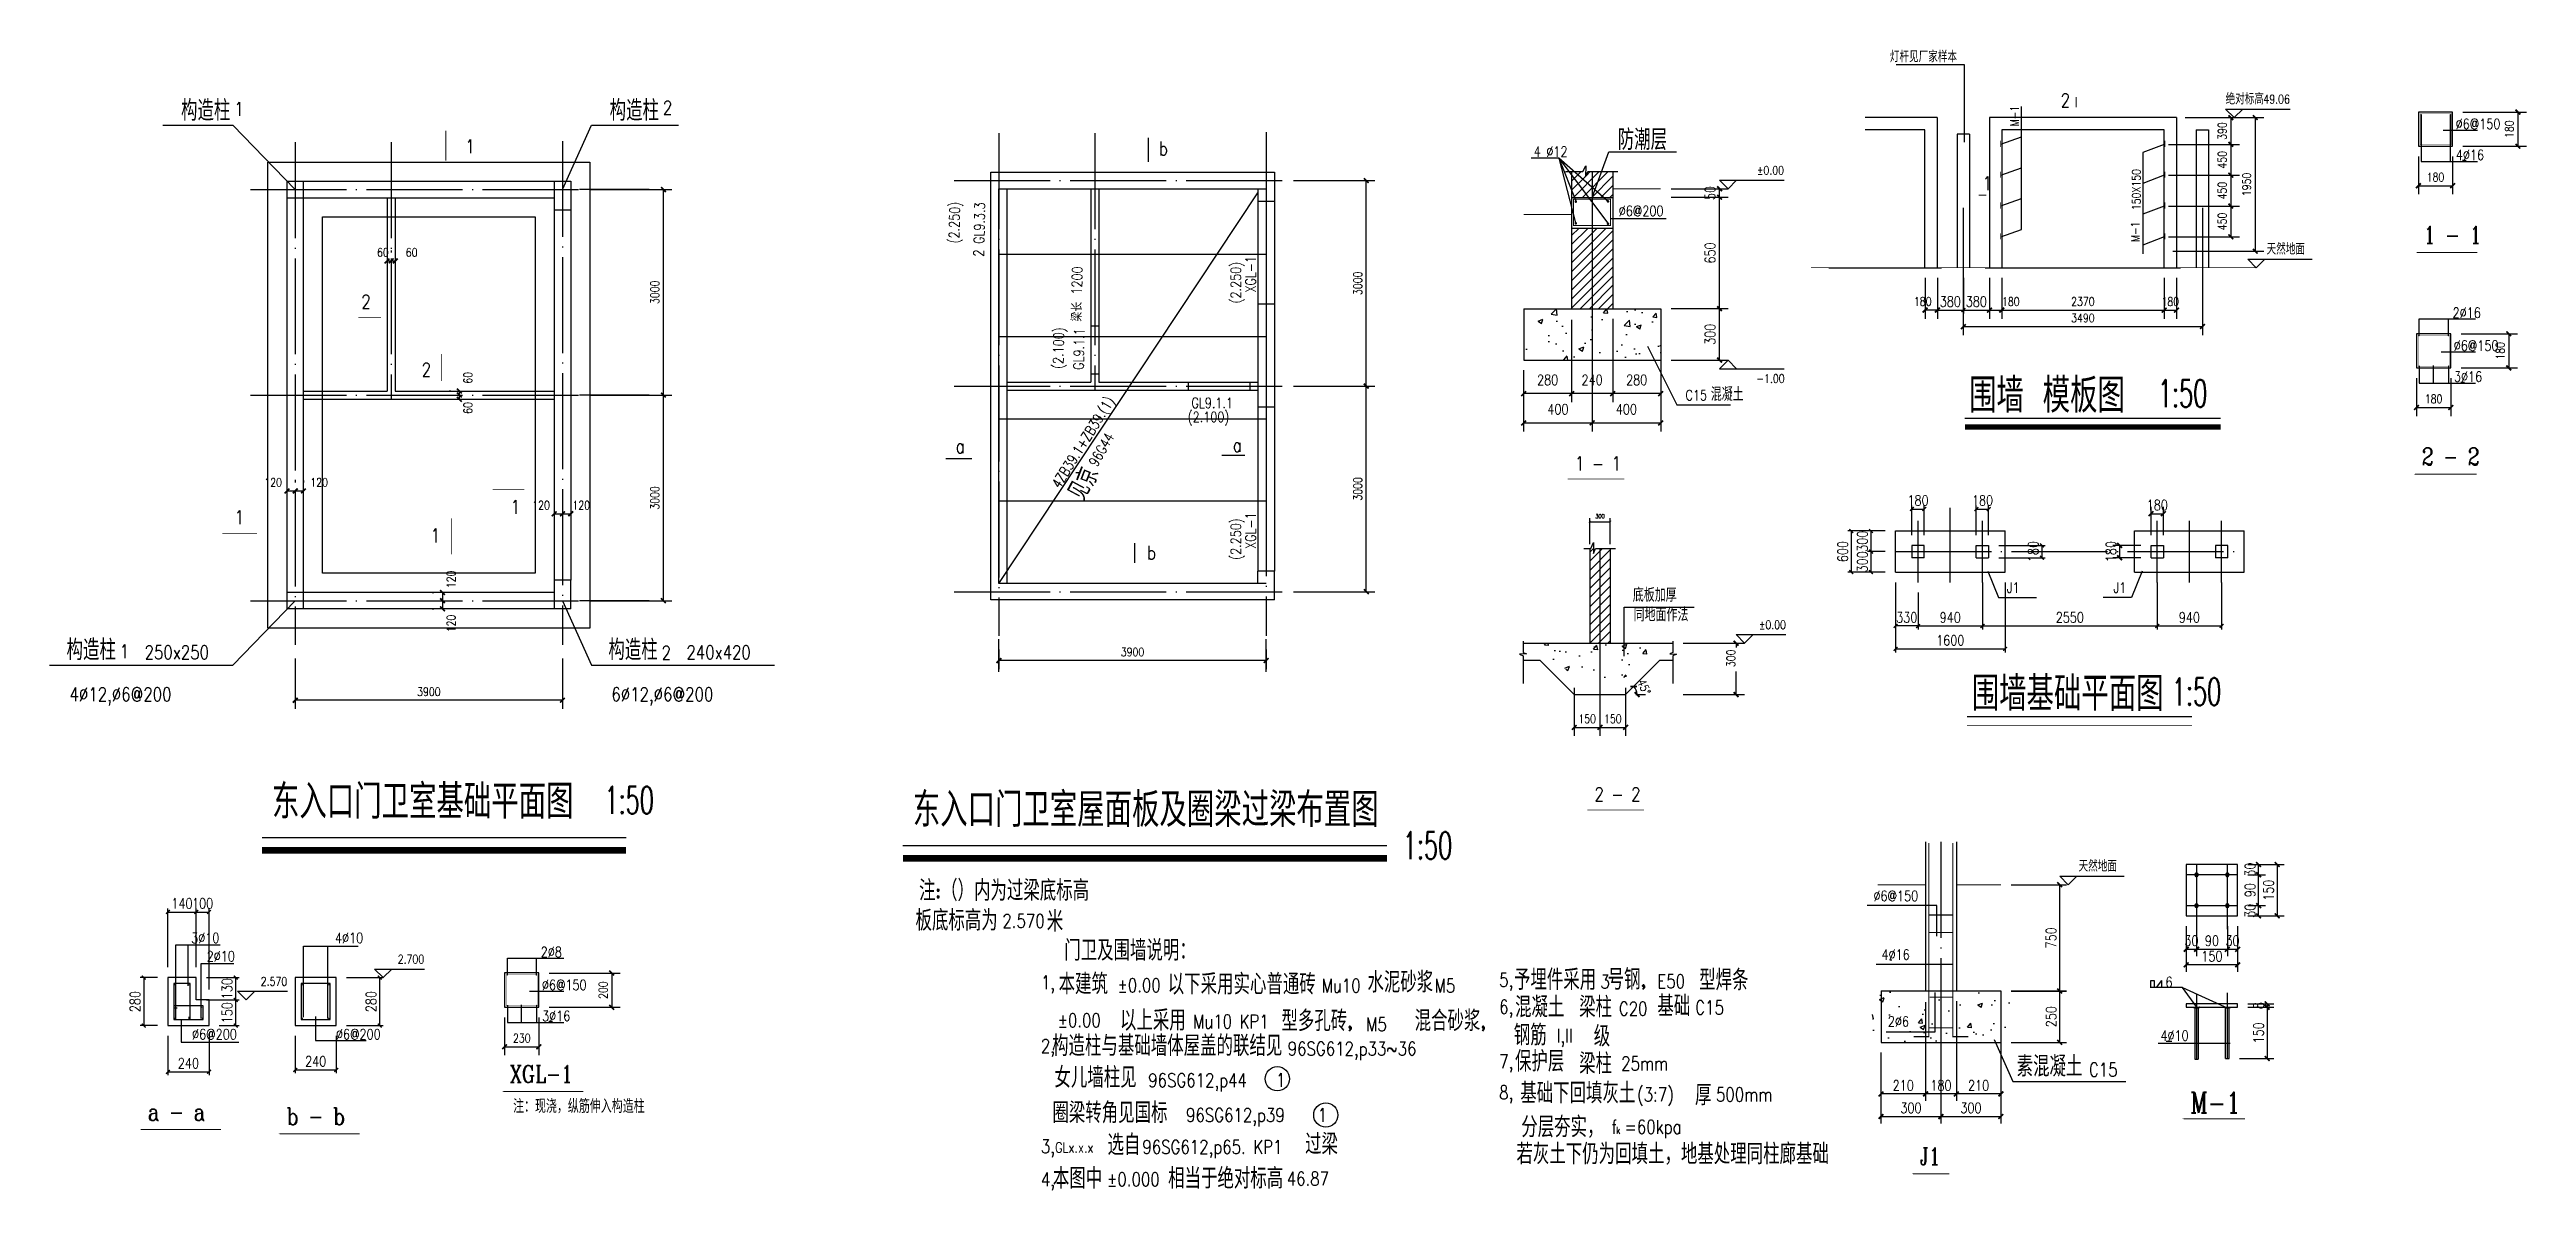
# Model space of a CAD drawing. Extents: x 782421 to 818568, y -186942 to -170294.
import ezdxf
from ezdxf.enums import TextEntityAlignment as Align

# ---------------------------------------------------------------- set-up
doc = ezdxf.new("R2010")
doc.units = 0
doc.header["$LTSCALE"] = 700
doc.header["$MEASUREMENT"] = 0
doc.linetypes.add('DASH', pattern=[0.35, 0.25, -0.1])
doc.linetypes.add('DOTE', pattern=[2.42, 2, -0.2, 0.02, -0.2])
doc.layers.get('0').update_dxf_attribs({"color": 150, "linetype": 'CONTINUOUS'})
for name, color, linetype in [('1', 7, 'DASH'), ('12', 7, 'CONTINUOUS'), ('AXIS', 3, 'CONTINUOUS'), ('DIM', 3, 'CONTINUOUS'), ('DOTE', 1, 'DOTE'), ('PO', 4, 'CONTINUOUS'), ('PUB_DIM', 3, 'CONTINUOUS'), ('WALL', 4, 'CONTINUOUS')]:
    doc.layers.add(name, color=color, linetype=linetype)
doc.styles.add('_HZTXT1', font='complex.shx', dxfattribs={"width": 0.8, "bigfont": 'hztxt.shx'})
doc.styles.add('_ROMANS', font='ROMANS.shx', dxfattribs={"width": 0.6})
doc.styles.add('DIM_FONT', font='SIMPLEX', dxfattribs={"width": 0.8})
doc.dimstyles.new('DIMN50', dxfattribs={"dimscale": 0.5, "dimtxt": 250, "dimasz": 1, "dimexe": 250, "dimexo": 300, "dimgap": 125, "dimtad": 1, "dimdec": 0, "dimzin": 0, "dimtxsty": 'DIM_FONT', "dimblk": '_DIMX', "dimblk1": '_DIMX', "dimblk2": '_DIMX', "dimsah": 1, "dimcen": 9, "dimdle": 48, "dimclrd": 256, "dimclrt": 7, "dimazin": 3, "dimtfac": 1, "dimtdec": 0, "dimtix": 1, "dimtmove": 0, "dimatfit": 3, "dimtolj": 1, "dimtzin": 0})
doc.dimstyles.new('NORMAL', dxfattribs={"dimtxt": 250, "dimasz": 1, "dimexe": 250, "dimexo": 300, "dimgap": 125, "dimtad": 1, "dimdec": 0, "dimzin": 0, "dimtxsty": 'DIM_FONT', "dimblk": '_DIMX', "dimblk1": '_DIMX', "dimblk2": '_DIMX', "dimsah": 1, "dimcen": 9, "dimdle": 48, "dimclrd": 256, "dimclrt": 7, "dimazin": 3, "dimtfac": 1, "dimtdec": 0, "dimtix": 1, "dimtmove": 0, "dimatfit": 3, "dimtolj": 1, "dimtzin": 0})
pattern_1 = [(45, (-759770.42, 149913.487), (-26.5165043, 26.5165043), [])]

msp = doc.modelspace()

# ---------------------------------------------------------------- texts
at = {"color": 7, "linetype": 'BYBLOCK', "width": 0.8}
for s, height, style, p in [('b', 200, '_HZTXT1', (798610.4, -171837.5)), ('(2.100)', 150, 'DIM_FONT', (799031.2, -175728.9)), ('GL9.1.1', 150, 'DIM_FONT', (799085.5, -175525.5)), ('a', 200, '_HZTXT1', (799689, -176165.4)), ('a', 200, '_HZTXT1', (795644.2, -176181.2)), ('b', 200, '_HZTXT1', (798435.9, -177734.8))]:
    msp.add_text(s, height=height, dxfattribs=dict(at, style=style)).set_placement(p)
for s, rotation, style, p in [('(2.250)', 88.66706, 'DIM_FONT', (795693.3, -173124.3)), ('2 GL9.3.3', 88.66706, 'DIM_FONT', (796054.6, -173317.2)), ('1200', 88.66706, 'DIM_FONT', (797483.9, -173870.5)), ('(2.250)', 90, 'DIM_FONT', (799807.6, -173998.7)), ('XGL-1', 90, 'DIM_FONT', (800024.3, -173839.9)), ('梁长', 88.66706, '_HZTXT1', (797483.9, -174263.9)), ('(2.100)', 88.66706, 'DIM_FONT', (797212.4, -174955.7)), ('GL9.1.1', 88.66706, 'DIM_FONT', (797511, -174969.3)), ('96G44', 60.15936, 'DIM_FONT', (797706.2, -176393.8)), ('XGL-1', 90, 'DIM_FONT', (800024.3, -177581.2)), ('(2.250)', 90, 'DIM_FONT', (799807.6, -177740))]:
    msp.add_text(s, height=150, rotation=rotation, dxfattribs=dict(at, style=style)).set_placement(p)
at = {"layer": '12', "style": '_HZTXT1', "width": 0.8}
msp.add_text('GLx.x.x', height=150, dxfattribs=at).set_placement((797096.1, -186390.5))
at = {"layer": 'DIM'}
for s, height, style, width, p in [('灯杆见厂家样本', 166.67, '_HZTXT1', 0.8, (809278.2, -170479)), ('2', 200, '_HZTXT1', 0.8, (811770.2, -171133.9)), ('绝对标高', 166.67, '_HZTXT1', 0.8, (814176.9, -171095.4)), ('%%c6@150', 150, 'DIM_FONT', 0.8, (817534.2, -171453.7)), ('1', 200, '_HZTXT1', 0.8, (788490.3, -171807.1)), ('4%%c16', 150, 'DIM_FONT', 0.8, (817537.6, -171906.6)), ('1', 200, '_HZTXT1', 0.8, (810630, -172346.2)), ('天然地面', 166.67, '_HZTXT1', 0.8, (814775.2, -173285.4)), ('1 - 1', 250, '_HZTXT1', 0.8, (817069.1, -173122.6)), ('2', 200, '_HZTXT1', 0.8, (786970.6, -174073.9)), ('2%%c16', 150, 'DIM_FONT', 0.8, (817489.7, -174209)), ('%%c6@150', 150, 'DIM_FONT', 0.8, (817506.6, -174689)), ('2', 200, '_HZTXT1', 0.8, (787851.6, -175064.2)), ('围墙 模板图', 500, '_HZTXT1', 0.8, (810432.9, -175591.4)), ('1:50', 400, '_ROMANS', 0.6, (813190, -175511.1)), ('3%%c16', 150, 'DIM_FONT', 0.8, (817509.9, -175141.9)), ('2 - 2', 250, '_HZTXT1', 0.8, (817041.4, -176357.9)), ('1', 200, '_HZTXT1', 0.8, (785120.5, -177220.9)), ('1', 200, '_HZTXT1', 0.8, (789151.1, -177066.9)), ('1', 200, '_HZTXT1', 0.8, (787983.1, -177485)), ('构造柱', 300, '_HZTXT1', 0.8, (782669.1, -179204)), ('构造柱', 300, '_HZTXT1', 0.8, (790576.1, -179204)), ('围墙基础平面图', 500, '_HZTXT1', 0.8, (810472.4, -179943.7)), ('1:50', 400, '_ROMANS', 0.6, (813393.2, -179863.4)), ('东入口门卫室基础平面图', 500, '_HZTXT1', 0.8, (785666.6, -181518.9)), ('1:50', 400, '_ROMANS', 0.6, (790519.9, -181445.8)), ('东入口门卫室屋面板及圈梁过梁布置图', 500, '_HZTXT1', 0.8, (795017.9, -181637.1)), ('1:50', 400, '_ROMANS', 0.6, (802170.6, -182108.2)), ('天然地面', 166.67, '_HZTXT1', 0.8, (812031.3, -182289.8)), ('注:（）内为过梁底标高', 300, '_HZTXT1', 0.8, (795109.7, -182715.5)), ('板底标高为', 300, '_HZTXT1', 0.8, (795058.3, -183151.9)), ('米', 300, '_HZTXT1', 0.8, (796973.1, -183163.7)), ('2%%c8', 150, 'DIM_FONT', 0.8, (789588.7, -183537.4)), ('%%c6@150', 150, 'DIM_FONT', 0.8, (789605.6, -184017.3)), ('以下采用实心普通砖', 300, '_HZTXT1', 0.8, (798739.3, -184082.8)), ('水泥砂浆', 300, '_HZTXT1', 0.8, (801653.2, -184053.6)), ('3%%c16', 150, 'DIM_FONT', 0.8, (789609, -184470.2)), ('以上采用', 300, '_HZTXT1', 0.8, (798042.1, -184609.8)), ('型多孔砖,     混合砂浆,', 300, '_HZTXT1', 0.8, (800397.9, -184617.3)), ('构造柱与基础墙体屋盖的联结见', 300, '_HZTXT1', 0.8, (797051.5, -184980.5)), ('XGL-1', 250, '_HZTXT1', 0.8, (789140.4, -185366.8)), ('女儿墙柱见', 300, '_HZTXT1', 0.8, (797086.1, -185442.9)), ('a - a', 250, '_HZTXT1', 0.8, (783854.8, -185921.1)), ('b - b', 250, '_HZTXT1', 0.8, (785877.7, -185986.4)), ('圈梁转角见国标', 300, '_HZTXT1', 0.8, (797056.3, -185958.9)), ('选自', 300, '_HZTXT1', 0.8, (797861.2, -186426.3)), ('过梁', 300, '_HZTXT1', 0.8, (800743.7, -186417.3)), ('J1', 250, '_HZTXT1', 0.8, (809715.3, -186568.6)), ('本图中', 300, '_HZTXT1', 0.8, (797062.8, -186915.1)), ('相当于绝对标高', 300, '_HZTXT1', 0.8, (798744.9, -186915.1))]:
    msp.add_text(s, height=height, dxfattribs=dict(at, style=style, width=width)).set_placement(p)
at = {"layer": 'DIM', "width": 0.8}
for s, height, rotation, style, p in [('构造柱', 300, 360, '_HZTXT1', (784339.8, -171332.5)), ('构造柱', 300, 360, '_HZTXT1', (790595.1, -171332.5)), ('4ZB39.1+ZB39.(1)', 150, 58, 'DIM_FONT', (797162.7, -176709.7))]:
    msp.add_text(s, height=height, rotation=rotation, dxfattribs=dict(at, style=style)).set_placement(p)
at = {"layer": 'PO', "style": '_HZTXT1', "width": 0.8}
for s, height, p in [('本建筑', 300, (797146.7, -184079.1)), ('k', 100, (805286.4, -186114))]:
    msp.add_text(s, height=height, dxfattribs=at).set_placement(p)
at = {"layer": 'PUB_DIM', "style": 'DIM_FONT', "width": 0.8}
for s, height, p in [('49.06', 125, (814921.9, -171017.7)), ('%%P0.00', 125, (807535.6, -172056.3)), ('-1.00', 125, (807535.6, -175094.5)), ('%%P0.00', 125, (807563.5, -178686.9)), ('2.570', 200, (796634.7, -183008.6)), ('2.700', 125, (787695.2, -183566.8)), ('2.570', 125, (785696.4, -183891.8)), ('%%p0.000', 200, (798237.7, -186781.1)), ('46.87', 200, (800784, -186770))]:
    msp.add_text(s, height=height, dxfattribs=at).set_placement(p, align=Align.MIDDLE)
at = {"layer": 'PUB_DIM', "width": 0.8}
for s, height, rotation, style, p in [('1', 200, 360, 'DIM_FONT', (785116.7, -171259.4)), ('2', 200, 360, 'DIM_FONT', (791372, -171241.2)), ('M-1', 125, 90, '_HZTXT1', (811157.7, -171414.6)), ('150X150', 125, 90, '_HZTXT1', (812936.2, -172638)), ('M-1', 125, 90, '_HZTXT1', (812922.3, -173102.5)), ('京', 300, 68.82816, '_HZTXT1', (797663, -176687.8)), ('见', 300, 61.80834, '_HZTXT1', (797521.3, -176904))]:
    msp.add_text(s, height=height, rotation=rotation, dxfattribs=dict(at, style=style)).set_placement(p)
for s, height, style, p in [('C15', 150, '_HZTXT1', (806295.9, -175412.7)), ('混凝土', 200, '_HZTXT1', (806664.4, -175421.9)), ('J1', 150, '_HZTXT1', (810985.2, -178219.2)), ('J1', 150, '_HZTXT1', (812541.8, -178219.2)), ('同地面作法', 200, '_HZTXT1', (805537.8, -178638.5)), ('1', 200, 'DIM_FONT', (783445.9, -179177.1)), ('250x250', 200, 'DIM_FONT', (783808.2, -179189.4)), ('2', 200, 'DIM_FONT', (791353, -179195.3)), ('240x420', 200, 'DIM_FONT', (791715.3, -179189.4)), ('4%%c12,%%c6@200', 200, 'DIM_FONT', (782712.9, -179802.4)), ('6%%c12,%%c6@200', 200, 'DIM_FONT', (790619.9, -179802.4)), ('%%c6@150', 150, '_HZTXT1', (809038, -182718.9)), ('3%%c10', 150, '_HZTXT1', (784487.7, -183332.6)), ('4%%c10', 150, '_HZTXT1', (786587.2, -183332.6)), ('门卫及围墙说明：', 300, '_HZTXT1', (797228.4, -183588.5)), ('2%%c10', 150, '_HZTXT1', (784714.3, -183599.1)), ('4%%c16', 150, '_HZTXT1', (809156.2, -183575.6)), ('1,', 200, 'DIM_FONT', (796888.4, -184007)), ('%%p0.00', 200, 'DIM_FONT', (798005.5, -184047.6)), ('Mu10 ', 200, 'DIM_FONT', (800984.7, -184053.5)), ('M5', 200, 'DIM_FONT', (802633.6, -184053.5)), ('5,', 200, 'DIM_FONT', (803575.4, -183969)), ('予埋件采用', 300, '_HZTXT1', (803791.9, -184016.6)), ('3', 200, '_HZTXT1', (805053, -183993.7)), ('号钢,', 300, '_HZTXT1', (805159.1, -184011.9)), ('E50', 200, '_HZTXT1', (805884.1, -183989.4)), ('型焊条', 300, '_HZTXT1', (806494.4, -184022.1)), ('6', 150, '_HZTXT1', (813300, -183975.9)), ('6,', 200, 'DIM_FONT', (803575.4, -184362.7)), ('混凝土', 300, '_HZTXT1', (803807.1, -184415.9)), ('梁柱', 300, '_HZTXT1', (804743.7, -184415.9)), ('C20', 200, '_HZTXT1', (805322.2, -184389.4)), ('基础', 300, '_HZTXT1', (805884.6, -184398.9)), ('C15', 200, '_HZTXT1', (806437.6, -184372.4)), ('%%c6@200', 150, '_HZTXT1', (784501, -184738.2)), ('%%c6@200', 150, '_HZTXT1', (786600.5, -184738.2)), ('%%p0.00', 200, 'DIM_FONT', (797131.9, -184560.5)), ('Mu10 KP1', 200, 'DIM_FONT', (799108.3, -184577)), ('M5', 200, 'DIM_FONT', (801633.8, -184617.3)), ('钢筋', 300, '_HZTXT1', (803790.1, -184824.4)), ('I,II', 200, '_HZTXT1', (804414.5, -184785.1)), ('级', 300, '_HZTXT1', (804956.6, -184841.4)), ('2%%c6', 150, '_HZTXT1', (809248.6, -184551.4)), ('4%%c10', 150, '_HZTXT1', (813226.4, -184758)), ('2,', 200, 'DIM_FONT', (796888.4, -184932.2)), ('96SG612,p33~36', 200, 'DIM_FONT', (800490, -184972.7)), ('7,', 200, 'DIM_FONT', (803575.4, -185160)), ('保护层', 300, '_HZTXT1', (803807.1, -185207.3)), ('梁柱', 300, '_HZTXT1', (804743.7, -185241.4)), ('25mm', 200, '_HZTXT1', (805356.2, -185189.3)), ('素混凝土', 300, '_HZTXT1', (811127.4, -185280.5)), ('96SG612,p44', 200, 'DIM_FONT', (798454.4, -185433.5)), ('1', 200, 'DIM_FONT', (800319.3, -185430)), ('8,', 200, 'DIM_FONT', (803575.4, -185611.6)), ('基础下回填灰土', 300, '_HZTXT1', (803883.6, -185671)), ('(3:7)', 200, '_HZTXT1', (805588.9, -185641.9)), ('厚', 300, '_HZTXT1', (806434.2, -185700.2)), ('C15', 200, '_HZTXT1', (812183.1, -185280.5)), ('注：现浇，纵筋伸入构造柱', 200, '_HZTXT1', (789185.4, -185812.3)), ('96SG612,p39   1', 200, 'DIM_FONT', (799006.3, -185942.3)), ('500mm', 200, '_HZTXT1', (806740.3, -185641.9)), ('M-1', 300, '_HZTXT1', (813660.3, -185809.8)), ('分层夯实，', 300, '_HZTXT1', (803898.1, -186166.3)), ('f =60kpa', 200, '_HZTXT1', (805215.2, -186114)), ('3,', 200, 'DIM_FONT', (796888.4, -186398.7)), ('96SG612,p65. KP1', 200, 'DIM_FONT', (798368.9, -186406.5)), ('若灰土下仍为回填土，地基处理同柱廊基础', 300, '_HZTXT1', (803827.9, -186559.6)), ('4,', 200, 'DIM_FONT', (796888.4, -186881))]:
    msp.add_text(s, height=height, dxfattribs=dict(at, style=style)).set_placement(p)
at = {"layer": 'WALL', "style": '_HZTXT1', "width": 0.8}
for s, p in [('1 - 1', (804680.9, -176434.3)), ('底板加厚', (805526.2, -178352.1)), ('2 - 2', (804967.2, -181260.4))]:
    msp.add_text(s, height=200, dxfattribs=at).set_placement(p)

# ---------------------------------------------------------------- blocks, each defined once
blk = doc.blocks.new('_DIMX')
blk.add_lwpolyline([(-70, -70, 50, 50, 0), (70, 70, 50, 50, 0)], format="xyseb")
blk = doc.blocks.new('*D1')
at = {"color": 0, "linetype": 'BYBLOCK'}
for p, q in [((879293, -133246), (880482, -133246)), ((879293, -136246), (880482, -136246))]:
    blk.add_line(p, q, dxfattribs=at)
at = {"linetype": 'BYBLOCK'}
blk.add_line((880357, -136246), (880357, -133247), dxfattribs=at)
at = {"linetype": 'BYBLOCK', "xscale": 0.5, "yscale": 0.5, "zscale": 0.5}
for p, rotation in [((880357, -133246), 90), ((880357, -136246), 270)]:
    blk.add_blockref('_DIMX', p, dxfattribs=dict(at, rotation=rotation))
at = {"color": 7, "linetype": 'BYBLOCK', "insert": (880232, -134746), "char_height": 125, "attachment_point": 5, "rotation": 90, "style": 'DIM_FONT'}
blk.add_mtext('\\A1;3000', dxfattribs=at)
blk = doc.blocks.new('*D2')
at = {"color": 0, "linetype": 'BYBLOCK'}
for p, q in [((882246, -137089), (882246, -137376)), ((886146, -137089), (886146, -137376))]:
    blk.add_line(p, q, dxfattribs=at)
at = {"linetype": 'BYBLOCK'}
blk.add_line((886145, -137251), (882246, -137251), dxfattribs=at)
at = {"linetype": 'BYBLOCK', "xscale": 0.5, "yscale": 0.5, "zscale": 0.5}
for p, rotation in [((882246, -137251), 179.9999999999966), ((886146, -137251), 359.9999999999966)]:
    blk.add_blockref('_DIMX', p, dxfattribs=dict(at, rotation=rotation))
at = {"color": 7, "linetype": 'BYBLOCK', "insert": (884196, -137126), "char_height": 125, "attachment_point": 5, "style": 'DIM_FONT'}
blk.add_mtext('\\A1;3900', dxfattribs=at)
blk = doc.blocks.new('*D3')
at = {"color": 0, "linetype": 'BYBLOCK'}
for p, q in [((879293, -130246), (880482, -130246)), ((879293, -133246), (880482, -133246))]:
    blk.add_line(p, q, dxfattribs=at)
at = {"linetype": 'BYBLOCK'}
blk.add_line((880357, -133246), (880357, -130247), dxfattribs=at)
at = {"linetype": 'BYBLOCK', "xscale": 0.5, "yscale": 0.5, "zscale": 0.5}
for p, rotation in [((880357, -130246), 90), ((880357, -133246), 270)]:
    blk.add_blockref('_DIMX', p, dxfattribs=dict(at, rotation=rotation))
at = {"color": 7, "linetype": 'BYBLOCK', "insert": (880232, -131746), "char_height": 125, "attachment_point": 5, "rotation": 90, "style": 'DIM_FONT'}
blk.add_mtext('\\A1;3000', dxfattribs=at)
blk = doc.blocks.new('*D4')
at = {"color": 0, "linetype": 'BYBLOCK'}
for p, q in [((851967, -133638), (851967, -135495)), ((855458, -133638), (855458, -135495))]:
    blk.add_line(p, q, dxfattribs=at)
at = {"linetype": 'BYBLOCK'}
blk.add_line((851968, -135370), (855457, -135370), dxfattribs=at)
at = {"linetype": 'BYBLOCK', "xscale": 0.5, "yscale": 0.5, "zscale": 0.5, "rotation": 180}
blk.add_blockref('_DIMX', (851967, -135370), dxfattribs=at)
at = {"linetype": 'BYBLOCK', "xscale": 0.5, "yscale": 0.5, "zscale": 0.5}
blk.add_blockref('_DIMX', (855458, -135370), dxfattribs=at)
at = {"color": 7, "linetype": 'BYBLOCK', "insert": (853712, -135245), "char_height": 125, "attachment_point": 5, "style": 'DIM_FONT'}
blk.add_mtext('\\A1;3490', dxfattribs=at)
blk = doc.blocks.new('*D5')
at = {"color": 0, "linetype": 'BYBLOCK'}
for p, q in [((784800, -148366), (786000, -148366)), ((784800, -151366), (786000, -151366))]:
    blk.add_line(p, q, dxfattribs=at)
at = {"linetype": 'BYBLOCK'}
blk.add_line((785875, -151366), (785875, -148367), dxfattribs=at)
at = {"linetype": 'BYBLOCK', "xscale": 0.5, "yscale": 0.5, "zscale": 0.5}
for p, rotation in [((785875, -148366), 90), ((785875, -151366), 270)]:
    blk.add_blockref('_DIMX', p, dxfattribs=dict(at, rotation=rotation))
at = {"color": 7, "linetype": 'BYBLOCK', "insert": (785750, -149866), "char_height": 125, "attachment_point": 5, "rotation": 90, "style": 'DIM_FONT'}
blk.add_mtext('\\A1;3000', dxfattribs=at)
blk = doc.blocks.new('*D6')
at = {"color": 0, "linetype": 'BYBLOCK'}
for p, q in [((865179, -137089), (865179, -137824)), ((869079, -137089), (869079, -137824))]:
    blk.add_line(p, q, dxfattribs=at)
at = {"linetype": 'BYBLOCK'}
blk.add_line((869079, -137699), (865180, -137699), dxfattribs=at)
at = {"linetype": 'BYBLOCK', "xscale": 0.5, "yscale": 0.5, "zscale": 0.5}
for p, rotation in [((865179, -137699), 179.9999999999966), ((869079, -137699), 359.9999999999966)]:
    blk.add_blockref('_DIMX', p, dxfattribs=dict(at, rotation=rotation))
at = {"color": 7, "linetype": 'BYBLOCK', "insert": (867129, -137574), "char_height": 125, "attachment_point": 5, "style": 'DIM_FONT'}
blk.add_mtext('\\A1;3900', dxfattribs=at)
blk = doc.blocks.new('*D13')
at = {"color": 0, "linetype": 'BYBLOCK'}
for p, q in [((878228, -136246), (878253, -136246)), ((878228, -136366), (878253, -136366))]:
    blk.add_line(p, q, dxfattribs=at)
at = {"linetype": 'BYBLOCK'}
for p, q in [((878378, -136246), (878378, -136245)), ((878378, -136246), (878378, -136366)), ((878378, -136246), (878378, -136366)), ((878378, -136367), (878378, -136367))]:
    blk.add_line(p, q, dxfattribs=at)
at = {"linetype": 'BYBLOCK', "xscale": 0.5, "yscale": 0.5, "zscale": 0.5}
for p, rotation in [((878378, -136246), 270), ((878378, -136366), 90)]:
    blk.add_blockref('_DIMX', p, dxfattribs=dict(at, rotation=rotation))
at = {"color": 7, "linetype": 'BYBLOCK', "insert": (878503, -136579), "char_height": 125, "attachment_point": 5, "rotation": 90, "style": 'DIM_FONT'}
blk.add_mtext('\\A1;120', dxfattribs=at)
blk = doc.blocks.new('*D12')
at = {"color": 0, "linetype": 'BYBLOCK'}
for p, q in [((878228, -136126), (878253, -136126)), ((878228, -136246), (878253, -136246))]:
    blk.add_line(p, q, dxfattribs=at)
at = {"linetype": 'BYBLOCK'}
for p, q in [((878378, -136126), (878378, -136125)), ((878378, -136126), (878378, -136246)), ((878378, -136126), (878378, -136246)), ((878378, -136247), (878378, -136247))]:
    blk.add_line(p, q, dxfattribs=at)
at = {"linetype": 'BYBLOCK', "xscale": 0.5, "yscale": 0.5, "zscale": 0.5}
for p, rotation in [((878378, -136126), 270), ((878378, -136246), 90)]:
    blk.add_blockref('_DIMX', p, dxfattribs=dict(at, rotation=rotation))
at = {"color": 7, "linetype": 'BYBLOCK', "insert": (878503, -135935), "char_height": 125, "attachment_point": 5, "rotation": 90, "style": 'DIM_FONT'}
blk.add_mtext('\\A1;120', dxfattribs=at)
blk = doc.blocks.new('*D9')
at = {"linetype": 'BYBLOCK'}
for p, q in [((878895, -135748), (878894, -135748)), ((878895, -135748), (879015, -135748)), ((878895, -135748), (879015, -135748)), ((879016, -135748), (879016, -135748))]:
    blk.add_line(p, q, dxfattribs=at)
at = {"color": 0, "linetype": 'BYBLOCK'}
for p, q in [((878895, -135598), (878895, -135623)), ((879015, -135598), (879015, -135623))]:
    blk.add_line(p, q, dxfattribs=at)
at = {"linetype": 'BYBLOCK', "xscale": 0.5, "yscale": 0.5, "zscale": 0.5}
blk.add_blockref('_DIMX', (878895, -135748), dxfattribs=at)
at = {"linetype": 'BYBLOCK', "xscale": 0.5, "yscale": 0.5, "zscale": 0.5, "rotation": 180}
blk.add_blockref('_DIMX', (879015, -135748), dxfattribs=at)
at = {"color": 7, "linetype": 'BYBLOCK', "insert": (879169, -135623), "char_height": 125, "attachment_point": 5, "style": 'DIM_FONT'}
blk.add_mtext('\\A1;120', dxfattribs=at)
blk = doc.blocks.new('*D8')
at = {"linetype": 'BYBLOCK'}
for p, q in [((878775, -135748), (878774, -135748)), ((878775, -135748), (878895, -135748)), ((878775, -135748), (878895, -135748)), ((878896, -135748), (878896, -135748))]:
    blk.add_line(p, q, dxfattribs=at)
at = {"color": 0, "linetype": 'BYBLOCK'}
for p, q in [((878775, -135598), (878775, -135623)), ((878895, -135598), (878895, -135623))]:
    blk.add_line(p, q, dxfattribs=at)
at = {"linetype": 'BYBLOCK', "xscale": 0.5, "yscale": 0.5, "zscale": 0.5}
blk.add_blockref('_DIMX', (878775, -135748), dxfattribs=at)
at = {"linetype": 'BYBLOCK', "xscale": 0.5, "yscale": 0.5, "zscale": 0.5, "rotation": 180}
blk.add_blockref('_DIMX', (878895, -135748), dxfattribs=at)
at = {"color": 7, "linetype": 'BYBLOCK', "insert": (878583, -135623), "char_height": 125, "attachment_point": 5, "style": 'DIM_FONT'}
blk.add_mtext('\\A1;120', dxfattribs=at)
blk = doc.blocks.new('*D7')
at = {"color": 0, "linetype": 'BYBLOCK'}
for p, q in [((869477, -130246), (870677, -130246)), ((869477, -133246), (870677, -133246))]:
    blk.add_line(p, q, dxfattribs=at)
at = {"linetype": 'BYBLOCK'}
blk.add_line((870552, -133246), (870552, -130247), dxfattribs=at)
at = {"linetype": 'BYBLOCK', "xscale": 0.5, "yscale": 0.5, "zscale": 0.5}
for p, rotation in [((870552, -130246), 90), ((870552, -133246), 270)]:
    blk.add_blockref('_DIMX', p, dxfattribs=dict(at, rotation=rotation))
at = {"color": 7, "linetype": 'BYBLOCK', "insert": (870427, -131746), "char_height": 125, "attachment_point": 5, "rotation": 90, "style": 'DIM_FONT'}
blk.add_mtext('\\A1;3000', dxfattribs=at)
blk = doc.blocks.new('*D17')
at = {"color": 0, "linetype": 'BYBLOCK'}
for p, q in [((877240, -133246), (877265, -133246)), ((877240, -133306), (877265, -133306))]:
    blk.add_line(p, q, dxfattribs=at)
at = {"linetype": 'BYBLOCK'}
for p, q in [((877390, -133246), (877390, -133245)), ((877390, -133246), (877390, -133306)), ((877390, -133246), (877390, -133306)), ((877390, -133307), (877390, -133307))]:
    blk.add_line(p, q, dxfattribs=at)
at = {"linetype": 'BYBLOCK', "xscale": 0.5, "yscale": 0.5, "zscale": 0.5}
for p, rotation in [((877390, -133246), 270), ((877390, -133306), 90)]:
    blk.add_blockref('_DIMX', p, dxfattribs=dict(at, rotation=rotation))
at = {"color": 7, "linetype": 'BYBLOCK', "insert": (877515, -133434), "char_height": 125, "attachment_point": 5, "rotation": 90, "style": 'DIM_FONT'}
blk.add_mtext('\\A1;60', dxfattribs=at)
blk = doc.blocks.new('*D16')
at = {"color": 0, "linetype": 'BYBLOCK'}
for p, q in [((877240, -133186), (877265, -133186)), ((877240, -133246), (877265, -133246))]:
    blk.add_line(p, q, dxfattribs=at)
at = {"linetype": 'BYBLOCK'}
for p, q in [((877390, -133186), (877390, -133185)), ((877390, -133186), (877390, -133246)), ((877390, -133186), (877390, -133246)), ((877390, -133247), (877390, -133247))]:
    blk.add_line(p, q, dxfattribs=at)
at = {"linetype": 'BYBLOCK', "xscale": 0.5, "yscale": 0.5, "zscale": 0.5}
for p, rotation in [((877390, -133186), 270), ((877390, -133246), 90)]:
    blk.add_blockref('_DIMX', p, dxfattribs=dict(at, rotation=rotation))
at = {"color": 7, "linetype": 'BYBLOCK', "insert": (877515, -132994), "char_height": 125, "attachment_point": 5, "rotation": 90, "style": 'DIM_FONT'}
blk.add_mtext('\\A1;60', dxfattribs=at)
blk = doc.blocks.new('*D15')
at = {"color": 0, "linetype": 'BYBLOCK'}
for p, q in [((876395, -131138), (876395, -131163)), ((876455, -131138), (876455, -131163))]:
    blk.add_line(p, q, dxfattribs=at)
at = {"linetype": 'BYBLOCK'}
for p, q in [((876395, -131288), (876394, -131288)), ((876395, -131288), (876455, -131288)), ((876395, -131288), (876455, -131288)), ((876456, -131288), (876456, -131288))]:
    blk.add_line(p, q, dxfattribs=at)
at = {"linetype": 'BYBLOCK', "xscale": 0.5, "yscale": 0.5, "zscale": 0.5}
blk.add_blockref('_DIMX', (876395, -131288), dxfattribs=at)
at = {"linetype": 'BYBLOCK', "xscale": 0.5, "yscale": 0.5, "zscale": 0.5, "rotation": 180}
blk.add_blockref('_DIMX', (876455, -131288), dxfattribs=at)
at = {"color": 7, "linetype": 'BYBLOCK', "insert": (876694, -131163), "char_height": 125, "attachment_point": 5, "style": 'DIM_FONT'}
blk.add_mtext('\\A1;60', dxfattribs=at)
blk = doc.blocks.new('*D14')
at = {"color": 0, "linetype": 'BYBLOCK'}
for p, q in [((876335, -131138), (876335, -131163)), ((876395, -131138), (876395, -131163))]:
    blk.add_line(p, q, dxfattribs=at)
at = {"linetype": 'BYBLOCK'}
for p, q in [((876335, -131288), (876334, -131288)), ((876335, -131288), (876395, -131288)), ((876335, -131288), (876395, -131288)), ((876396, -131288), (876396, -131288))]:
    blk.add_line(p, q, dxfattribs=at)
at = {"linetype": 'BYBLOCK', "xscale": 0.5, "yscale": 0.5, "zscale": 0.5}
blk.add_blockref('_DIMX', (876335, -131288), dxfattribs=at)
at = {"linetype": 'BYBLOCK', "xscale": 0.5, "yscale": 0.5, "zscale": 0.5, "rotation": 180}
blk.add_blockref('_DIMX', (876395, -131288), dxfattribs=at)
at = {"color": 7, "linetype": 'BYBLOCK', "insert": (876274, -131163), "char_height": 125, "attachment_point": 5, "style": 'DIM_FONT'}
blk.add_mtext('\\A1;60', dxfattribs=at)
blk = doc.blocks.new('*D11')
at = {"linetype": 'BYBLOCK'}
for p, q in [((874995, -134644), (874994, -134644)), ((874995, -134644), (875115, -134644)), ((874995, -134644), (875115, -134644)), ((875116, -134644), (875116, -134644))]:
    blk.add_line(p, q, dxfattribs=at)
at = {"color": 0, "linetype": 'BYBLOCK'}
for p, q in [((874995, -134494), (874995, -134519)), ((875115, -134494), (875115, -134519))]:
    blk.add_line(p, q, dxfattribs=at)
at = {"linetype": 'BYBLOCK', "xscale": 0.5, "yscale": 0.5, "zscale": 0.5}
blk.add_blockref('_DIMX', (874995, -134644), dxfattribs=at)
at = {"linetype": 'BYBLOCK', "xscale": 0.5, "yscale": 0.5, "zscale": 0.5, "rotation": 180}
blk.add_blockref('_DIMX', (875115, -134644), dxfattribs=at)
at = {"color": 7, "linetype": 'BYBLOCK', "insert": (875344, -134519), "char_height": 125, "attachment_point": 5, "style": 'DIM_FONT'}
blk.add_mtext('\\A1;120', dxfattribs=at)
blk = doc.blocks.new('*D10')
at = {"linetype": 'BYBLOCK'}
for p, q in [((874875, -134644), (874874, -134644)), ((874875, -134644), (874995, -134644)), ((874875, -134644), (874995, -134644)), ((874996, -134644), (874996, -134644))]:
    blk.add_line(p, q, dxfattribs=at)
at = {"color": 0, "linetype": 'BYBLOCK'}
for p, q in [((874875, -134494), (874875, -134519)), ((874995, -134494), (874995, -134519))]:
    blk.add_line(p, q, dxfattribs=at)
at = {"linetype": 'BYBLOCK', "xscale": 0.5, "yscale": 0.5, "zscale": 0.5}
blk.add_blockref('_DIMX', (874875, -134644), dxfattribs=at)
at = {"linetype": 'BYBLOCK', "xscale": 0.5, "yscale": 0.5, "zscale": 0.5, "rotation": 180}
blk.add_blockref('_DIMX', (874995, -134644), dxfattribs=at)
at = {"color": 7, "linetype": 'BYBLOCK', "insert": (874673, -134519), "char_height": 125, "attachment_point": 5, "style": 'DIM_FONT'}
blk.add_mtext('\\A1;120', dxfattribs=at)
blk = doc.blocks.new('*D18')
at = {"color": 0, "linetype": 'BYBLOCK'}
for p, q in [((833372, -132454), (834411, -132454)), ((833372, -132954), (834411, -132954))]:
    blk.add_line(p, q, dxfattribs=at)
at = {"linetype": 'BYBLOCK'}
blk.add_line((834286, -132454), (834286, -132953), dxfattribs=at)
at = {"linetype": 'BYBLOCK', "xscale": 0.5, "yscale": 0.5, "zscale": 0.5}
for p, rotation in [((834286, -132454), 90), ((834286, -132954), 270)]:
    blk.add_blockref('_DIMX', p, dxfattribs=dict(at, rotation=rotation))
at = {"color": 7, "linetype": 'BYBLOCK', "insert": (834161, -132704), "char_height": 125, "attachment_point": 5, "rotation": 90, "style": 'DIM_FONT'}
blk.add_mtext('\\A1;200', dxfattribs=at)
blk = doc.blocks.new('*D19')
at = {"color": 0, "linetype": 'BYBLOCK'}
for p, q in [((792493, -147923), (792493, -148474)), ((792993, -147923), (792993, -148474))]:
    blk.add_line(p, q, dxfattribs=at)
at = {"linetype": 'BYBLOCK'}
blk.add_line((792493, -148349), (792992, -148349), dxfattribs=at)
at = {"linetype": 'BYBLOCK', "xscale": 0.5, "yscale": 0.5, "zscale": 0.5, "rotation": 180}
blk.add_blockref('_DIMX', (792493, -148349), dxfattribs=at)
at = {"linetype": 'BYBLOCK', "xscale": 0.5, "yscale": 0.5, "zscale": 0.5}
blk.add_blockref('_DIMX', (792993, -148349), dxfattribs=at)
at = {"color": 7, "linetype": 'BYBLOCK', "insert": (792743, -148224), "char_height": 125, "attachment_point": 5, "style": 'DIM_FONT'}
blk.add_mtext('\\A1;230', dxfattribs=at)
blk = doc.blocks.new('*D20')
at = {"color": 0, "linetype": 'BYBLOCK'}
for p, q in [((818403, -147383), (819330, -147383)), ((818403, -147883), (819330, -147883))]:
    blk.add_line(p, q, dxfattribs=at)
at = {"linetype": 'BYBLOCK'}
blk.add_line((819205, -147383), (819205, -147882), dxfattribs=at)
at = {"linetype": 'BYBLOCK', "xscale": 0.5, "yscale": 0.5, "zscale": 0.5}
for p, rotation in [((819205, -147383), 90), ((819205, -147883), 270)]:
    blk.add_blockref('_DIMX', p, dxfattribs=dict(at, rotation=rotation))
at = {"color": 7, "linetype": 'BYBLOCK', "insert": (819080, -147633), "char_height": 125, "attachment_point": 5, "rotation": 90, "style": 'DIM_FONT'}
blk.add_mtext('\\A1;180', dxfattribs=at)
blk = doc.blocks.new('*D21')
at = {"color": 0, "linetype": 'BYBLOCK'}
for p, q in [((861346, -133214), (861346, -133765)), ((861846, -133214), (861846, -133765))]:
    blk.add_line(p, q, dxfattribs=at)
at = {"linetype": 'BYBLOCK'}
blk.add_line((861347, -133640), (861846, -133640), dxfattribs=at)
at = {"linetype": 'BYBLOCK', "xscale": 0.5, "yscale": 0.5, "zscale": 0.5, "rotation": 180}
blk.add_blockref('_DIMX', (861346, -133640), dxfattribs=at)
at = {"linetype": 'BYBLOCK', "xscale": 0.5, "yscale": 0.5, "zscale": 0.5}
blk.add_blockref('_DIMX', (861846, -133640), dxfattribs=at)
at = {"color": 7, "linetype": 'BYBLOCK', "insert": (861596, -133515), "char_height": 125, "attachment_point": 5, "style": 'DIM_FONT'}
blk.add_mtext('\\A1;180', dxfattribs=at)
blk = doc.blocks.new('*D22')
at = {"color": 0, "linetype": 'BYBLOCK'}
for p, q in [((852348, -134661), (852348, -135255)), ((852527, -134661), (852527, -135255))]:
    blk.add_line(p, q, dxfattribs=at)
at = {"linetype": 'BYBLOCK'}
blk.add_line((852348, -135130), (852527, -135130), dxfattribs=at)
at = {"linetype": 'BYBLOCK', "xscale": 0.5, "yscale": 0.5, "zscale": 0.5, "rotation": 180}
blk.add_blockref('_DIMX', (852348, -135130), dxfattribs=at)
at = {"linetype": 'BYBLOCK', "xscale": 0.5, "yscale": 0.5, "zscale": 0.5}
blk.add_blockref('_DIMX', (852527, -135130), dxfattribs=at)
at = {"color": 7, "linetype": 'BYBLOCK', "insert": (852660, -135005), "char_height": 125, "attachment_point": 5, "style": 'DIM_FONT'}
blk.add_mtext('\\A1;180', dxfattribs=at)
blk = doc.blocks.new('*D23')
at = {"color": 0, "linetype": 'BYBLOCK'}
for p, q in [((852527, -134661), (852527, -135255)), ((854897, -134661), (854897, -135255))]:
    blk.add_line(p, q, dxfattribs=at)
at = {"linetype": 'BYBLOCK'}
blk.add_line((852528, -135130), (854897, -135130), dxfattribs=at)
at = {"linetype": 'BYBLOCK', "xscale": 0.5, "yscale": 0.5, "zscale": 0.5, "rotation": 180}
blk.add_blockref('_DIMX', (852527, -135130), dxfattribs=at)
at = {"linetype": 'BYBLOCK', "xscale": 0.5, "yscale": 0.5, "zscale": 0.5}
blk.add_blockref('_DIMX', (854897, -135130), dxfattribs=at)
at = {"color": 7, "linetype": 'BYBLOCK', "insert": (853712, -135005), "char_height": 125, "attachment_point": 5, "style": 'DIM_FONT'}
blk.add_mtext('\\A1;2370', dxfattribs=at)
blk = doc.blocks.new('*D24')
at = {"color": 0, "linetype": 'BYBLOCK'}
for p, q in [((854897, -134661), (854897, -135255)), ((855077, -134661), (855077, -135255))]:
    blk.add_line(p, q, dxfattribs=at)
at = {"linetype": 'BYBLOCK'}
for p, q in [((854897, -135130), (854896, -135130)), ((854897, -135130), (855077, -135130)), ((855078, -135130), (855078, -135130))]:
    blk.add_line(p, q, dxfattribs=at)
at = {"linetype": 'BYBLOCK', "xscale": 0.5, "yscale": 0.5, "zscale": 0.5}
blk.add_blockref('_DIMX', (854897, -135130), dxfattribs=at)
at = {"linetype": 'BYBLOCK', "xscale": 0.5, "yscale": 0.5, "zscale": 0.5, "rotation": 180}
blk.add_blockref('_DIMX', (855077, -135130), dxfattribs=at)
at = {"color": 7, "linetype": 'BYBLOCK', "insert": (854987, -135005), "char_height": 125, "attachment_point": 5, "style": 'DIM_FONT'}
blk.add_mtext('\\A1;180', dxfattribs=at)
blk = doc.blocks.new('*D25')
at = {"color": 0, "linetype": 'BYBLOCK'}
for p, q in [((820634, -147401), (821456, -147401)), ((820634, -147901), (821456, -147901))]:
    blk.add_line(p, q, dxfattribs=at)
at = {"linetype": 'BYBLOCK'}
blk.add_line((821331, -147402), (821331, -147901), dxfattribs=at)
at = {"linetype": 'BYBLOCK', "xscale": 0.5, "yscale": 0.5, "zscale": 0.5}
for p, rotation in [((821331, -147401), 90), ((821331, -147901), 270)]:
    blk.add_blockref('_DIMX', p, dxfattribs=dict(at, rotation=rotation))
at = {"color": 7, "linetype": 'BYBLOCK', "insert": (821206, -147651), "char_height": 125, "attachment_point": 5, "rotation": 90, "style": 'DIM_FONT'}
blk.add_mtext('\\A1;180', dxfattribs=at)
blk = doc.blocks.new('*D26')
at = {"color": 0, "linetype": 'BYBLOCK'}
for p, q in [((861337, -136546), (861337, -137097)), ((861837, -136546), (861837, -137097))]:
    blk.add_line(p, q, dxfattribs=at)
at = {"linetype": 'BYBLOCK'}
blk.add_line((861338, -136972), (861837, -136972), dxfattribs=at)
at = {"linetype": 'BYBLOCK', "xscale": 0.5, "yscale": 0.5, "zscale": 0.5, "rotation": 180}
blk.add_blockref('_DIMX', (861337, -136972), dxfattribs=at)
at = {"linetype": 'BYBLOCK', "xscale": 0.5, "yscale": 0.5, "zscale": 0.5}
blk.add_blockref('_DIMX', (861837, -136972), dxfattribs=at)
at = {"color": 7, "linetype": 'BYBLOCK', "insert": (861587, -136847), "char_height": 125, "attachment_point": 5, "style": 'DIM_FONT'}
blk.add_mtext('\\A1;180', dxfattribs=at)
blk = doc.blocks.new('*D27')
at = {"color": 0, "linetype": 'BYBLOCK'}
for p, q in [((814973, -147140), (815766, -147140)), ((814733, -147530), (815766, -147530))]:
    blk.add_line(p, q, dxfattribs=at)
at = {"linetype": 'BYBLOCK'}
blk.add_line((815641, -147140), (815641, -147529), dxfattribs=at)
at = {"linetype": 'BYBLOCK', "xscale": 0.5, "yscale": 0.5, "zscale": 0.5}
for p, rotation in [((815641, -147140), 90), ((815641, -147530), 270)]:
    blk.add_blockref('_DIMX', p, dxfattribs=dict(at, rotation=rotation))
at = {"color": 7, "linetype": 'BYBLOCK', "insert": (815516, -147335), "char_height": 125, "attachment_point": 5, "rotation": 90, "style": 'DIM_FONT'}
blk.add_mtext('\\A1;390', dxfattribs=at)
blk = doc.blocks.new('*D28')
at = {"color": 0, "linetype": 'BYBLOCK'}
for p, q in [((814733, -147530), (815766, -147530)), ((814733, -147980), (815766, -147980))]:
    blk.add_line(p, q, dxfattribs=at)
at = {"linetype": 'BYBLOCK'}
blk.add_line((815641, -147530), (815641, -147979), dxfattribs=at)
at = {"linetype": 'BYBLOCK', "xscale": 0.5, "yscale": 0.5, "zscale": 0.5}
for p, rotation in [((815641, -147530), 90), ((815641, -147980), 270)]:
    blk.add_blockref('_DIMX', p, dxfattribs=dict(at, rotation=rotation))
at = {"color": 7, "linetype": 'BYBLOCK', "insert": (815516, -147755), "char_height": 125, "attachment_point": 5, "rotation": 90, "style": 'DIM_FONT'}
blk.add_mtext('\\A1;450', dxfattribs=at)
blk = doc.blocks.new('*D29')
at = {"color": 0, "linetype": 'BYBLOCK'}
for p, q in [((814733, -147980), (815766, -147980)), ((814733, -148430), (815766, -148430))]:
    blk.add_line(p, q, dxfattribs=at)
at = {"linetype": 'BYBLOCK'}
blk.add_line((815641, -147980), (815641, -148429), dxfattribs=at)
at = {"linetype": 'BYBLOCK', "xscale": 0.5, "yscale": 0.5, "zscale": 0.5}
for p, rotation in [((815641, -147980), 90), ((815641, -148430), 270)]:
    blk.add_blockref('_DIMX', p, dxfattribs=dict(at, rotation=rotation))
at = {"color": 7, "linetype": 'BYBLOCK', "insert": (815516, -148205), "char_height": 125, "attachment_point": 5, "rotation": 90, "style": 'DIM_FONT'}
blk.add_mtext('\\A1;450', dxfattribs=at)
blk = doc.blocks.new('*D30')
at = {"color": 0, "linetype": 'BYBLOCK'}
for p, q in [((814733, -148430), (815766, -148430)), ((814733, -148880), (815766, -148880))]:
    blk.add_line(p, q, dxfattribs=at)
at = {"linetype": 'BYBLOCK'}
blk.add_line((815641, -148430), (815641, -148879), dxfattribs=at)
at = {"linetype": 'BYBLOCK', "xscale": 0.5, "yscale": 0.5, "zscale": 0.5}
for p, rotation in [((815641, -148430), 90), ((815641, -148880), 270)]:
    blk.add_blockref('_DIMX', p, dxfattribs=dict(at, rotation=rotation))
at = {"color": 7, "linetype": 'BYBLOCK', "insert": (815516, -148655), "char_height": 125, "attachment_point": 5, "rotation": 90, "style": 'DIM_FONT'}
blk.add_mtext('\\A1;450', dxfattribs=at)
blk = doc.blocks.new('*D31')
at = {"color": 0, "linetype": 'BYBLOCK'}
blk.add_line((785501, -159576), (785643, -159576), dxfattribs=at)
at = {"linetype": 'BYBLOCK'}
blk.add_arc((785351, -159576), 166, 0.1721, 44.8279, dxfattribs=at)
at = {"linetype": 'BYBLOCK', "xscale": 0.5, "yscale": 0.5, "zscale": 0.5}
for p, rotation in [((785469, -159458), 134.9139673647573), ((785518, -159576), 270.0860326353177)]:
    blk.add_blockref('_DIMX', p, dxfattribs=dict(at, rotation=rotation))
at = {"color": 7, "linetype": 'BYBLOCK', "insert": (785620, -159465), "char_height": 125, "attachment_point": 5, "rotation": 292.5, "style": 'DIM_FONT'}
blk.add_mtext('\\A1;45°', dxfattribs=at)
blk = doc.blocks.new('*D32')
at = {"color": 0, "linetype": 'BYBLOCK'}
for p, q in [((760648, -149196), (760981, -149196)), ((760648, -149496), (760981, -149496))]:
    blk.add_line(p, q, dxfattribs=at)
at = {"linetype": 'BYBLOCK'}
blk.add_line((760931, -149496), (760931, -149197), dxfattribs=at)
at = {"linetype": 'BYBLOCK', "xscale": 0.2, "yscale": 0.2, "zscale": 0.2}
for p, rotation in [((760931, -149196), 90), ((760931, -149496), 270)]:
    blk.add_blockref('_DIMX', p, dxfattribs=dict(at, rotation=rotation))
at = {"color": 7, "linetype": 'BYBLOCK', "insert": (760876, -149346), "char_height": 60, "attachment_point": 5, "rotation": 90, "style": 'DIM_FONT'}
blk.add_mtext('\\A1;300', dxfattribs=at)
blk = doc.blocks.new('*D33')
at = {"color": 0, "linetype": 'BYBLOCK'}
for p, q in [((769595, -149556), (769595, -149913)), ((769995, -149556), (769995, -149913))]:
    blk.add_line(p, q, dxfattribs=at)
at = {"linetype": 'BYBLOCK'}
blk.add_line((769596, -149863), (769995, -149863), dxfattribs=at)
at = {"linetype": 'BYBLOCK', "xscale": 0.2, "yscale": 0.2, "zscale": 0.2, "rotation": 180}
blk.add_blockref('_DIMX', (769595, -149863), dxfattribs=at)
at = {"linetype": 'BYBLOCK', "xscale": 0.2, "yscale": 0.2, "zscale": 0.2}
blk.add_blockref('_DIMX', (769995, -149863), dxfattribs=at)
at = {"color": 7, "linetype": 'BYBLOCK', "insert": (769795, -149783), "char_height": 60, "attachment_point": 5, "style": 'DIM_FONT'}
blk.add_mtext('\\A1;400', dxfattribs=at)
blk = doc.blocks.new('*D34')
at = {"color": 0, "linetype": 'BYBLOCK'}
blk.add_line((770395, -149556), (770395, -149913), dxfattribs=at)
at = {"linetype": 'BYBLOCK'}
blk.add_line((769996, -149863), (770395, -149863), dxfattribs=at)
at = {"linetype": 'BYBLOCK', "xscale": 0.2, "yscale": 0.2, "zscale": 0.2, "rotation": 180}
blk.add_blockref('_DIMX', (769995, -149863), dxfattribs=at)
at = {"linetype": 'BYBLOCK', "xscale": 0.2, "yscale": 0.2, "zscale": 0.2}
blk.add_blockref('_DIMX', (770395, -149863), dxfattribs=at)
at = {"color": 7, "linetype": 'BYBLOCK', "insert": (770195, -149783), "char_height": 60, "attachment_point": 5, "style": 'DIM_FONT'}
blk.add_mtext('\\A1;400', dxfattribs=at)
blk = doc.blocks.new('*D35')
at = {"color": 0, "linetype": 'BYBLOCK'}
for p, q in [((769875, -149261), (769875, -149742)), ((769595, -149556), (769595, -149742))]:
    blk.add_line(p, q, dxfattribs=at)
at = {"linetype": 'BYBLOCK'}
blk.add_line((769875, -149692), (769596, -149692), dxfattribs=at)
at = {"linetype": 'BYBLOCK', "xscale": 0.2, "yscale": 0.2, "zscale": 0.2, "rotation": 180}
blk.add_blockref('_DIMX', (769595, -149692), dxfattribs=at)
at = {"linetype": 'BYBLOCK', "xscale": 0.2, "yscale": 0.2, "zscale": 0.2}
blk.add_blockref('_DIMX', (769875, -149692), dxfattribs=at)
at = {"color": 7, "linetype": 'BYBLOCK', "insert": (769735, -149612), "char_height": 60, "attachment_point": 5, "style": 'DIM_FONT'}
blk.add_mtext('\\A1;280', dxfattribs=at)
blk = doc.blocks.new('*D36')
at = {"color": 0, "linetype": 'BYBLOCK'}
for p, q in [((770115, -149256), (770115, -149742)), ((770395, -149256), (770395, -149742))]:
    blk.add_line(p, q, dxfattribs=at)
at = {"linetype": 'BYBLOCK'}
blk.add_line((770395, -149692), (770116, -149692), dxfattribs=at)
at = {"linetype": 'BYBLOCK', "xscale": 0.2, "yscale": 0.2, "zscale": 0.2, "rotation": 180}
blk.add_blockref('_DIMX', (770115, -149692), dxfattribs=at)
at = {"linetype": 'BYBLOCK', "xscale": 0.2, "yscale": 0.2, "zscale": 0.2}
blk.add_blockref('_DIMX', (770395, -149692), dxfattribs=at)
at = {"color": 7, "linetype": 'BYBLOCK', "insert": (770255, -149612), "char_height": 60, "attachment_point": 5, "style": 'DIM_FONT'}
blk.add_mtext('\\A1;280', dxfattribs=at)
blk = doc.blocks.new('*D37')
at = {"color": 0, "linetype": 'BYBLOCK'}
blk.add_line((769875, -149562), (769875, -149742), dxfattribs=at)
at = {"linetype": 'BYBLOCK'}
blk.add_line((770115, -149692), (769876, -149692), dxfattribs=at)
at = {"linetype": 'BYBLOCK', "xscale": 0.2, "yscale": 0.2, "zscale": 0.2, "rotation": 180}
blk.add_blockref('_DIMX', (769875, -149692), dxfattribs=at)
at = {"linetype": 'BYBLOCK', "xscale": 0.2, "yscale": 0.2, "zscale": 0.2}
blk.add_blockref('_DIMX', (770115, -149692), dxfattribs=at)
at = {"color": 7, "linetype": 'BYBLOCK', "insert": (769995, -149612), "char_height": 60, "attachment_point": 5, "style": 'DIM_FONT'}
blk.add_mtext('\\A1;240', dxfattribs=at)
blk = doc.blocks.new('*D38')
at = {"color": 0, "linetype": 'BYBLOCK'}
blk.add_line((760648, -148546), (760981, -148546), dxfattribs=at)
at = {"linetype": 'BYBLOCK'}
blk.add_line((760931, -149196), (760931, -148547), dxfattribs=at)
at = {"linetype": 'BYBLOCK', "xscale": 0.2, "yscale": 0.2, "zscale": 0.2}
for p, rotation in [((760931, -148546), 90), ((760931, -149196), 270)]:
    blk.add_blockref('_DIMX', p, dxfattribs=dict(at, rotation=rotation))
at = {"color": 7, "linetype": 'BYBLOCK', "insert": (760876, -148871), "char_height": 60, "attachment_point": 5, "rotation": 90, "style": 'DIM_FONT'}
blk.add_mtext('\\A1;650', dxfattribs=at)
blk = doc.blocks.new('*D39')
at = {"color": 0, "linetype": 'BYBLOCK'}
blk.add_line((760648, -148496), (760981, -148496), dxfattribs=at)
at = {"linetype": 'BYBLOCK'}
for p, q in [((760931, -148496), (760931, -148496)), ((760931, -148546), (760931, -148496)), ((760931, -148547), (760931, -148547))]:
    blk.add_line(p, q, dxfattribs=at)
at = {"linetype": 'BYBLOCK', "xscale": 0.2, "yscale": 0.2, "zscale": 0.2}
for p, rotation in [((760931, -148496), 270), ((760931, -148546), 90)]:
    blk.add_blockref('_DIMX', p, dxfattribs=dict(at, rotation=rotation))
at = {"color": 7, "linetype": 'BYBLOCK', "insert": (760876, -148521), "char_height": 60, "attachment_point": 5, "rotation": 90, "style": 'DIM_FONT'}
blk.add_mtext('\\A1;50', dxfattribs=at)
blk = doc.blocks.new('*D41')
at = {"color": 0, "linetype": 'BYBLOCK'}
for p, q in [((811178, -149480), (811178, -150074)), ((811358, -149480), (811358, -150074))]:
    blk.add_line(p, q, dxfattribs=at)
at = {"linetype": 'BYBLOCK'}
blk.add_line((811357, -149949), (811178, -149949), dxfattribs=at)
at = {"linetype": 'BYBLOCK', "xscale": 0.5, "yscale": 0.5, "zscale": 0.5, "rotation": 180}
blk.add_blockref('_DIMX', (811178, -149949), dxfattribs=at)
at = {"linetype": 'BYBLOCK', "xscale": 0.5, "yscale": 0.5, "zscale": 0.5}
blk.add_blockref('_DIMX', (811358, -149949), dxfattribs=at)
at = {"color": 7, "linetype": 'BYBLOCK', "insert": (811145, -149822), "char_height": 125, "attachment_point": 5, "style": 'DIM_FONT'}
blk.add_mtext('\\A1;180', dxfattribs=at)
blk = doc.blocks.new('*D42')
at = {"color": 0, "linetype": 'BYBLOCK'}
for p, q in [((814973, -147140), (816122, -147140)), ((814793, -149090), (816122, -149090))]:
    blk.add_line(p, q, dxfattribs=at)
at = {"linetype": 'BYBLOCK'}
blk.add_line((815997, -147140), (815997, -149089), dxfattribs=at)
at = {"linetype": 'BYBLOCK', "xscale": 0.5, "yscale": 0.5, "zscale": 0.5}
for p, rotation in [((815997, -147140), 90), ((815997, -149090), 270)]:
    blk.add_blockref('_DIMX', p, dxfattribs=dict(at, rotation=rotation))
at = {"color": 7, "linetype": 'BYBLOCK', "insert": (815872, -148115), "char_height": 125, "attachment_point": 5, "rotation": 90, "style": 'DIM_FONT'}
blk.add_mtext('\\A1;1950', dxfattribs=at)
blk = doc.blocks.new('*D43')
at = {"linetype": 'BYBLOCK'}
for p, q in [((814667, -153205), (814667, -153205)), ((814668, -153205), (814848, -153205)), ((814848, -153205), (814849, -153205))]:
    blk.add_line(p, q, dxfattribs=at)
at = {"color": 0, "linetype": 'BYBLOCK'}
for p, q in [((814668, -153518), (814668, -153105)), ((814848, -153518), (814848, -153105))]:
    blk.add_line(p, q, dxfattribs=at)
at = {"linetype": 'BYBLOCK', "xscale": 0.5, "yscale": 0.5, "zscale": 0.5}
blk.add_blockref('_DIMX', (814668, -153205), dxfattribs=at)
at = {"linetype": 'BYBLOCK', "xscale": 0.5, "yscale": 0.5, "zscale": 0.5, "rotation": 180}
blk.add_blockref('_DIMX', (814848, -153205), dxfattribs=at)
at = {"color": 7, "linetype": 'BYBLOCK', "insert": (814758, -153080), "char_height": 150, "attachment_point": 5, "style": 'DIM_FONT'}
blk.add_mtext('\\A1;180', dxfattribs=at)
blk = doc.blocks.new('*D44')
at = {"color": 0, "linetype": 'BYBLOCK'}
for p, q in [((814518, -153668), (814108, -153668)), ((814518, -153848), (814108, -153848))]:
    blk.add_line(p, q, dxfattribs=at)
at = {"linetype": 'BYBLOCK'}
for p, q in [((814208, -153667), (814208, -153667)), ((814208, -153668), (814208, -153848)), ((814208, -153848), (814208, -153849))]:
    blk.add_line(p, q, dxfattribs=at)
at = {"linetype": 'BYBLOCK', "xscale": 0.5, "yscale": 0.5, "zscale": 0.5}
for p, rotation in [((814208, -153668), 270), ((814208, -153848), 90)]:
    blk.add_blockref('_DIMX', p, dxfattribs=dict(at, rotation=rotation))
at = {"color": 7, "linetype": 'BYBLOCK', "insert": (814083, -153758), "char_height": 150, "attachment_point": 5, "rotation": 90, "style": 'DIM_FONT'}
blk.add_mtext('\\A1;180', dxfattribs=at)
blk = doc.blocks.new('*D45')
at = {"color": 0, "linetype": 'BYBLOCK'}
for p, q in [((790778, -160746), (791586, -160746)), ((790778, -161496), (791586, -161496))]:
    blk.add_line(p, q, dxfattribs=at)
at = {"linetype": 'BYBLOCK'}
blk.add_line((791486, -161495), (791486, -160746), dxfattribs=at)
at = {"linetype": 'BYBLOCK', "xscale": 0.5, "yscale": 0.5, "zscale": 0.5}
for p, rotation in [((791486, -160746), 90), ((791486, -161496), 270)]:
    blk.add_blockref('_DIMX', p, dxfattribs=dict(at, rotation=rotation))
at = {"color": 7, "linetype": 'BYBLOCK', "insert": (791361, -161121), "char_height": 150, "attachment_point": 5, "rotation": 90, "style": 'DIM_FONT'}
blk.add_mtext('\\A1;250', dxfattribs=at)
blk = doc.blocks.new('*D46')
at = {"color": 0, "linetype": 'BYBLOCK'}
for p, q in [((801278, -158833), (801278, -159865)), ((802153, -158833), (802153, -159865))]:
    blk.add_line(p, q, dxfattribs=at)
at = {"linetype": 'BYBLOCK'}
blk.add_line((801279, -159765), (802153, -159765), dxfattribs=at)
at = {"linetype": 'BYBLOCK', "xscale": 0.5, "yscale": 0.5, "zscale": 0.5, "rotation": 180}
blk.add_blockref('_DIMX', (801278, -159765), dxfattribs=at)
at = {"linetype": 'BYBLOCK', "xscale": 0.5, "yscale": 0.5, "zscale": 0.5}
blk.add_blockref('_DIMX', (802153, -159765), dxfattribs=at)
at = {"color": 7, "linetype": 'BYBLOCK', "insert": (801716, -159640), "char_height": 150, "attachment_point": 5, "style": 'DIM_FONT'}
blk.add_mtext('\\A1;300', dxfattribs=at)
blk = doc.blocks.new('*D47')
at = {"color": 0, "linetype": 'BYBLOCK'}
for p, q in [((802153, -158833), (802153, -159865)), ((803028, -158833), (803028, -159865))]:
    blk.add_line(p, q, dxfattribs=at)
at = {"linetype": 'BYBLOCK'}
blk.add_line((802154, -159765), (803028, -159765), dxfattribs=at)
at = {"linetype": 'BYBLOCK', "xscale": 0.5, "yscale": 0.5, "zscale": 0.5, "rotation": 180}
blk.add_blockref('_DIMX', (802153, -159765), dxfattribs=at)
at = {"linetype": 'BYBLOCK', "xscale": 0.5, "yscale": 0.5, "zscale": 0.5}
blk.add_blockref('_DIMX', (803028, -159765), dxfattribs=at)
at = {"color": 7, "linetype": 'BYBLOCK', "insert": (802591, -159640), "char_height": 150, "attachment_point": 5, "style": 'DIM_FONT'}
blk.add_mtext('\\A1;300', dxfattribs=at)
blk = doc.blocks.new('*D48')
at = {"color": 0, "linetype": 'BYBLOCK'}
for p, q in [((801928, -158095), (801928, -159536)), ((801278, -158833), (801278, -159536))]:
    blk.add_line(p, q, dxfattribs=at)
at = {"linetype": 'BYBLOCK'}
blk.add_line((801928, -159436), (801279, -159436), dxfattribs=at)
at = {"linetype": 'BYBLOCK', "xscale": 0.5, "yscale": 0.5, "zscale": 0.5, "rotation": 180}
blk.add_blockref('_DIMX', (801278, -159436), dxfattribs=at)
at = {"linetype": 'BYBLOCK', "xscale": 0.5, "yscale": 0.5, "zscale": 0.5}
blk.add_blockref('_DIMX', (801928, -159436), dxfattribs=at)
at = {"color": 7, "linetype": 'BYBLOCK', "insert": (801603, -159311), "char_height": 150, "attachment_point": 5, "style": 'DIM_FONT'}
blk.add_mtext('\\A1;210', dxfattribs=at)
blk = doc.blocks.new('*D49')
at = {"color": 0, "linetype": 'BYBLOCK'}
for p, q in [((802378, -158083), (802378, -159536)), ((803028, -158083), (803028, -159536))]:
    blk.add_line(p, q, dxfattribs=at)
at = {"linetype": 'BYBLOCK'}
blk.add_line((803028, -159436), (802379, -159436), dxfattribs=at)
at = {"linetype": 'BYBLOCK', "xscale": 0.5, "yscale": 0.5, "zscale": 0.5, "rotation": 180}
blk.add_blockref('_DIMX', (802378, -159436), dxfattribs=at)
at = {"linetype": 'BYBLOCK', "xscale": 0.5, "yscale": 0.5, "zscale": 0.5}
blk.add_blockref('_DIMX', (803028, -159436), dxfattribs=at)
at = {"color": 7, "linetype": 'BYBLOCK', "insert": (802703, -159311), "char_height": 150, "attachment_point": 5, "style": 'DIM_FONT'}
blk.add_mtext('\\A1;210', dxfattribs=at)
blk = doc.blocks.new('*D50')
at = {"color": 0, "linetype": 'BYBLOCK'}
for p, q in [((818414, -149558), (818414, -151010)), ((817964, -150322), (817964, -151010))]:
    blk.add_line(p, q, dxfattribs=at)
at = {"linetype": 'BYBLOCK'}
blk.add_line((818414, -150910), (817965, -150910), dxfattribs=at)
at = {"linetype": 'BYBLOCK', "xscale": 0.5, "yscale": 0.5, "zscale": 0.5, "rotation": 180}
blk.add_blockref('_DIMX', (817964, -150910), dxfattribs=at)
at = {"linetype": 'BYBLOCK', "xscale": 0.5, "yscale": 0.5, "zscale": 0.5}
blk.add_blockref('_DIMX', (818414, -150910), dxfattribs=at)
at = {"color": 7, "linetype": 'BYBLOCK', "insert": (818189, -150785), "char_height": 150, "attachment_point": 5, "style": 'DIM_FONT'}
blk.add_mtext('\\A1;180', dxfattribs=at)
blk = doc.blocks.new('*D51')
at = {"color": 0, "linetype": 'BYBLOCK'}
for p, q in [((811048, -182481), (811856, -182481)), ((811048, -184031), (811856, -184031))]:
    blk.add_line(p, q, dxfattribs=at)
at = {"linetype": 'BYBLOCK'}
blk.add_line((811756, -184031), (811756, -182482), dxfattribs=at)
at = {"linetype": 'BYBLOCK', "xscale": 0.5, "yscale": 0.5, "zscale": 0.5}
for p, rotation in [((811756, -182481), 90), ((811756, -184031), 270)]:
    blk.add_blockref('_DIMX', p, dxfattribs=dict(at, rotation=rotation))
at = {"color": 7, "linetype": 'BYBLOCK', "insert": (811631, -183256), "char_height": 150, "attachment_point": 5, "rotation": 90, "style": 'DIM_FONT'}
blk.add_mtext('\\A1;750', dxfattribs=at)
blk = doc.blocks.new('*D52')
at = {"color": 0, "linetype": 'BYBLOCK'}
for p, q in [((822194, -151376), (822721, -151376)), ((822194, -152126), (822721, -152126))]:
    blk.add_line(p, q, dxfattribs=at)
at = {"linetype": 'BYBLOCK'}
blk.add_line((822621, -151377), (822621, -152126), dxfattribs=at)
at = {"linetype": 'BYBLOCK', "xscale": 0.5, "yscale": 0.5, "zscale": 0.5}
for p, rotation in [((822621, -151376), 90), ((822621, -152126), 270)]:
    blk.add_blockref('_DIMX', p, dxfattribs=dict(at, rotation=rotation))
at = {"color": 7, "linetype": 'BYBLOCK', "insert": (822496, -151751), "char_height": 150, "attachment_point": 5, "rotation": 90, "style": 'DIM_FONT'}
blk.add_mtext('\\A1;150', dxfattribs=at)
blk = doc.blocks.new('*D53')
at = {"color": 0, "linetype": 'BYBLOCK'}
for p, q in [((821294, -152276), (821294, -152940)), ((822044, -152276), (822044, -152940))]:
    blk.add_line(p, q, dxfattribs=at)
at = {"linetype": 'BYBLOCK'}
blk.add_line((822043, -152840), (821294, -152840), dxfattribs=at)
at = {"linetype": 'BYBLOCK', "xscale": 0.5, "yscale": 0.5, "zscale": 0.5, "rotation": 180}
blk.add_blockref('_DIMX', (821294, -152840), dxfattribs=at)
at = {"linetype": 'BYBLOCK', "xscale": 0.5, "yscale": 0.5, "zscale": 0.5}
blk.add_blockref('_DIMX', (822044, -152840), dxfattribs=at)
at = {"color": 7, "linetype": 'BYBLOCK', "insert": (821669, -152715), "char_height": 150, "attachment_point": 5, "style": 'DIM_FONT'}
blk.add_mtext('\\A1;150', dxfattribs=at)
blk = doc.blocks.new('*D54')
at = {"color": 0, "linetype": 'BYBLOCK'}
for p, q in [((821294, -152276), (821294, -152713)), ((821444, -152276), (821444, -152713))]:
    blk.add_line(p, q, dxfattribs=at)
at = {"linetype": 'BYBLOCK'}
for p, q in [((821293, -152613), (821293, -152613)), ((821294, -152613), (821444, -152613)), ((821444, -152613), (821445, -152613))]:
    blk.add_line(p, q, dxfattribs=at)
at = {"linetype": 'BYBLOCK', "xscale": 0.5, "yscale": 0.5, "zscale": 0.5}
blk.add_blockref('_DIMX', (821294, -152613), dxfattribs=at)
at = {"linetype": 'BYBLOCK', "xscale": 0.5, "yscale": 0.5, "zscale": 0.5, "rotation": 180}
blk.add_blockref('_DIMX', (821444, -152613), dxfattribs=at)
at = {"color": 7, "linetype": 'BYBLOCK', "insert": (821369, -152488), "char_height": 150, "attachment_point": 5, "style": 'DIM_FONT'}
blk.add_mtext('\\A1;30', dxfattribs=at)
blk = doc.blocks.new('*D55')
at = {"color": 0, "linetype": 'BYBLOCK'}
blk.add_line((821894, -152276), (821894, -152713), dxfattribs=at)
at = {"linetype": 'BYBLOCK'}
blk.add_line((821444, -152613), (821893, -152613), dxfattribs=at)
at = {"linetype": 'BYBLOCK', "xscale": 0.5, "yscale": 0.5, "zscale": 0.5, "rotation": 180}
blk.add_blockref('_DIMX', (821444, -152613), dxfattribs=at)
at = {"linetype": 'BYBLOCK', "xscale": 0.5, "yscale": 0.5, "zscale": 0.5}
blk.add_blockref('_DIMX', (821894, -152613), dxfattribs=at)
at = {"color": 7, "linetype": 'BYBLOCK', "insert": (821669, -152488), "char_height": 150, "attachment_point": 5, "style": 'DIM_FONT'}
blk.add_mtext('\\A1;90', dxfattribs=at)
blk = doc.blocks.new('*D56')
at = {"color": 0, "linetype": 'BYBLOCK'}
for p, q in [((821894, -152276), (821894, -152713)), ((822044, -152276), (822044, -152713))]:
    blk.add_line(p, q, dxfattribs=at)
at = {"linetype": 'BYBLOCK'}
for p, q in [((821893, -152613), (821893, -152613)), ((821894, -152613), (822044, -152613)), ((822044, -152613), (822045, -152613))]:
    blk.add_line(p, q, dxfattribs=at)
at = {"linetype": 'BYBLOCK', "xscale": 0.5, "yscale": 0.5, "zscale": 0.5}
blk.add_blockref('_DIMX', (821894, -152613), dxfattribs=at)
at = {"linetype": 'BYBLOCK', "xscale": 0.5, "yscale": 0.5, "zscale": 0.5, "rotation": 180}
blk.add_blockref('_DIMX', (822044, -152613), dxfattribs=at)
at = {"color": 7, "linetype": 'BYBLOCK', "insert": (821969, -152488), "char_height": 150, "attachment_point": 5, "style": 'DIM_FONT'}
blk.add_mtext('\\A1;30', dxfattribs=at)
blk = doc.blocks.new('*D57')
at = {"color": 0, "linetype": 'BYBLOCK'}
for p, q in [((822194, -151976), (822450, -151976)), ((822194, -152126), (822450, -152126))]:
    blk.add_line(p, q, dxfattribs=at)
at = {"linetype": 'BYBLOCK'}
for p, q in [((822350, -151976), (822350, -151975)), ((822350, -152126), (822350, -151976)), ((822350, -152127), (822350, -152127))]:
    blk.add_line(p, q, dxfattribs=at)
at = {"linetype": 'BYBLOCK', "xscale": 0.5, "yscale": 0.5, "zscale": 0.5}
for p, rotation in [((822350, -151976), 270), ((822350, -152126), 90)]:
    blk.add_blockref('_DIMX', p, dxfattribs=dict(at, rotation=rotation))
at = {"color": 7, "linetype": 'BYBLOCK', "insert": (822225, -152051), "char_height": 150, "attachment_point": 5, "rotation": 90, "style": 'DIM_FONT'}
blk.add_mtext('\\A1;30', dxfattribs=at)
blk = doc.blocks.new('*D58')
at = {"color": 0, "linetype": 'BYBLOCK'}
blk.add_line((822194, -151526), (822450, -151526), dxfattribs=at)
at = {"linetype": 'BYBLOCK'}
blk.add_line((822350, -151976), (822350, -151527), dxfattribs=at)
at = {"linetype": 'BYBLOCK', "xscale": 0.5, "yscale": 0.5, "zscale": 0.5}
for p, rotation in [((822350, -151526), 90), ((822350, -151976), 270)]:
    blk.add_blockref('_DIMX', p, dxfattribs=dict(at, rotation=rotation))
at = {"color": 7, "linetype": 'BYBLOCK', "insert": (822225, -151751), "char_height": 150, "attachment_point": 5, "rotation": 90, "style": 'DIM_FONT'}
blk.add_mtext('\\A1;90', dxfattribs=at)
blk = doc.blocks.new('*D59')
at = {"color": 0, "linetype": 'BYBLOCK'}
blk.add_line((822194, -151376), (822450, -151376), dxfattribs=at)
at = {"linetype": 'BYBLOCK'}
for p, q in [((822350, -151376), (822350, -151375)), ((822350, -151526), (822350, -151376)), ((822350, -151527), (822350, -151527))]:
    blk.add_line(p, q, dxfattribs=at)
at = {"linetype": 'BYBLOCK', "xscale": 0.5, "yscale": 0.5, "zscale": 0.5}
for p, rotation in [((822350, -151376), 270), ((822350, -151526), 90)]:
    blk.add_blockref('_DIMX', p, dxfattribs=dict(at, rotation=rotation))
at = {"color": 7, "linetype": 'BYBLOCK', "insert": (822225, -151451), "char_height": 150, "attachment_point": 5, "rotation": 90, "style": 'DIM_FONT'}
blk.add_mtext('\\A1;30', dxfattribs=at)
blk = doc.blocks.new('*D60')
at = {"color": 0, "linetype": 'BYBLOCK'}
for p, q in [((822194, -153409), (822574, -153409)), ((822194, -153459), (822574, -153459))]:
    blk.add_line(p, q, dxfattribs=at)
at = {"linetype": 'BYBLOCK'}
for p, q in [((822474, -153409), (822474, -153408)), ((822474, -153409), (822474, -153459)), ((822474, -153460), (822474, -153460))]:
    blk.add_line(p, q, dxfattribs=at)
at = {"linetype": 'BYBLOCK', "xscale": 0.5, "yscale": 0.5, "zscale": 0.5}
for p, rotation in [((822474, -153409), 270), ((822474, -153459), 90)]:
    blk.add_blockref('_DIMX', p, dxfattribs=dict(at, rotation=rotation))
at = {"color": 7, "linetype": 'BYBLOCK', "insert": (822349, -153434), "char_height": 150, "attachment_point": 5, "rotation": 90, "style": 'DIM_FONT'}
blk.add_mtext('\\A1;8', dxfattribs=at)
blk = doc.blocks.new('*D61')
at = {"linetype": 'BYBLOCK'}
blk.add_line((822474, -153460), (822474, -154206), dxfattribs=at)
at = {"color": 0, "linetype": 'BYBLOCK'}
blk.add_line((822069, -154207), (822574, -154207), dxfattribs=at)
at = {"linetype": 'BYBLOCK', "xscale": 0.5, "yscale": 0.5, "zscale": 0.5}
for p, rotation in [((822474, -153459), 90), ((822474, -154207), 270)]:
    blk.add_blockref('_DIMX', p, dxfattribs=dict(at, rotation=rotation))
at = {"color": 7, "linetype": 'BYBLOCK', "insert": (822349, -153833), "char_height": 150, "attachment_point": 5, "rotation": 90, "style": 'DIM_FONT'}
blk.add_mtext('\\A1;150', dxfattribs=at)
blk = doc.blocks.new('*D62')
at = {"color": 0, "linetype": 'BYBLOCK'}
for p, q in [((802187, -152359), (802187, -152895)), ((804737, -152359), (804737, -152895))]:
    blk.add_line(p, q, dxfattribs=at)
at = {"linetype": 'BYBLOCK'}
blk.add_line((802187, -152845), (804736, -152845), dxfattribs=at)
at = {"linetype": 'BYBLOCK', "xscale": 0.4, "yscale": 0.4, "zscale": 0.4, "rotation": 180}
blk.add_blockref('_DIMX', (802187, -152845), dxfattribs=at)
at = {"linetype": 'BYBLOCK', "xscale": 0.4, "yscale": 0.4, "zscale": 0.4}
blk.add_blockref('_DIMX', (804737, -152845), dxfattribs=at)
at = {"color": 7, "linetype": 'BYBLOCK', "insert": (803462, -152720), "char_height": 150, "attachment_point": 5, "style": 'DIM_FONT'}
blk.add_mtext('\\A1;2550', dxfattribs=at)
blk = doc.blocks.new('*D63')
at = {"color": 0, "linetype": 'BYBLOCK'}
for p, q in [((806047, -178956), (806945, -178956)), ((806047, -179706), (806945, -179706))]:
    blk.add_line(p, q, dxfattribs=at)
at = {"linetype": 'BYBLOCK'}
for p, q in [((806820, -178956), (806820, -179019)), ((806820, -179705), (806820, -179368))]:
    blk.add_line(p, q, dxfattribs=at)
at = {"linetype": 'BYBLOCK', "xscale": 0.5, "yscale": 0.5, "zscale": 0.5}
for p, rotation in [((806820, -178956), 90), ((806820, -179706), 270)]:
    blk.add_blockref('_DIMX', p, dxfattribs=dict(at, rotation=rotation))
at = {"color": 7, "linetype": 'BYBLOCK', "insert": (806745, -179177), "char_height": 125, "attachment_point": 5, "rotation": 90, "style": 'DIM_FONT'}
blk.add_mtext('\\A1;300', dxfattribs=at)
blk = doc.blocks.new('*D64')
at = {"color": 0, "linetype": 'BYBLOCK'}
for p, q in [((784826, -157633), (784826, -157254)), ((785126, -157633), (785126, -157254))]:
    blk.add_line(p, q, dxfattribs=at)
at = {"linetype": 'BYBLOCK'}
blk.add_line((784826, -157304), (785126, -157304), dxfattribs=at)
at = {"linetype": 'BYBLOCK', "xscale": 0.2, "yscale": 0.2, "zscale": 0.2, "rotation": 180}
blk.add_blockref('_DIMX', (784826, -157304), dxfattribs=at)
at = {"linetype": 'BYBLOCK', "xscale": 0.2, "yscale": 0.2, "zscale": 0.2}
blk.add_blockref('_DIMX', (785126, -157304), dxfattribs=at)
at = {"color": 7, "linetype": 'BYBLOCK', "insert": (784976, -157224), "char_height": 60, "attachment_point": 5, "style": 'DIM_FONT'}
blk.add_mtext('\\A1;300', dxfattribs=at)
blk = doc.blocks.new('*D65')
at = {"color": 0, "linetype": 'BYBLOCK'}
for p, q in [((784601, -159726), (784601, -160430)), ((784976, -159976), (784976, -160430))]:
    blk.add_line(p, q, dxfattribs=at)
at = {"linetype": 'BYBLOCK'}
blk.add_line((784602, -160305), (784976, -160305), dxfattribs=at)
at = {"linetype": 'BYBLOCK', "xscale": 0.5, "yscale": 0.5, "zscale": 0.5, "rotation": 180}
blk.add_blockref('_DIMX', (784601, -160305), dxfattribs=at)
at = {"linetype": 'BYBLOCK', "xscale": 0.5, "yscale": 0.5, "zscale": 0.5}
blk.add_blockref('_DIMX', (784976, -160305), dxfattribs=at)
at = {"color": 7, "linetype": 'BYBLOCK', "insert": (784789, -160180), "char_height": 125, "attachment_point": 5, "style": 'DIM_FONT'}
blk.add_mtext('\\A1;150', dxfattribs=at)
blk = doc.blocks.new('*D66')
at = {"color": 0, "linetype": 'BYBLOCK'}
for p, q in [((785351, -159726), (785351, -160430)), ((784976, -159976), (784976, -160430))]:
    blk.add_line(p, q, dxfattribs=at)
at = {"linetype": 'BYBLOCK'}
blk.add_line((784977, -160305), (785351, -160305), dxfattribs=at)
at = {"linetype": 'BYBLOCK', "xscale": 0.5, "yscale": 0.5, "zscale": 0.5, "rotation": 180}
blk.add_blockref('_DIMX', (784976, -160305), dxfattribs=at)
at = {"linetype": 'BYBLOCK', "xscale": 0.5, "yscale": 0.5, "zscale": 0.5}
blk.add_blockref('_DIMX', (785351, -160305), dxfattribs=at)
at = {"color": 7, "linetype": 'BYBLOCK', "insert": (785164, -160180), "char_height": 125, "attachment_point": 5, "style": 'DIM_FONT'}
blk.add_mtext('\\A1;150', dxfattribs=at)
blk = doc.blocks.new('*D67')
at = {"color": 0, "linetype": 'BYBLOCK'}
for p, q in [((800917, -152209), (800917, -152895)), ((801247, -152359), (801247, -152895))]:
    blk.add_line(p, q, dxfattribs=at)
at = {"linetype": 'BYBLOCK'}
for p, q in [((800917, -152845), (800916, -152845)), ((801247, -152845), (800917, -152845)), ((801247, -152845), (801248, -152845))]:
    blk.add_line(p, q, dxfattribs=at)
at = {"linetype": 'BYBLOCK', "xscale": 0.4, "yscale": 0.4, "zscale": 0.4}
blk.add_blockref('_DIMX', (800917, -152845), dxfattribs=at)
at = {"linetype": 'BYBLOCK', "xscale": 0.4, "yscale": 0.4, "zscale": 0.4, "rotation": 180}
blk.add_blockref('_DIMX', (801247, -152845), dxfattribs=at)
at = {"color": 7, "linetype": 'BYBLOCK', "insert": (801082, -152720), "char_height": 150, "attachment_point": 5, "style": 'DIM_FONT'}
blk.add_mtext('\\A1;330', dxfattribs=at)
blk = doc.blocks.new('*D68')
at = {"color": 0, "linetype": 'BYBLOCK'}
for p, q in [((802517, -152209), (802517, -153230)), ((800917, -152740), (800917, -153230))]:
    blk.add_line(p, q, dxfattribs=at)
at = {"linetype": 'BYBLOCK'}
blk.add_line((800917, -153180), (802517, -153180), dxfattribs=at)
at = {"linetype": 'BYBLOCK', "xscale": 0.4, "yscale": 0.4, "zscale": 0.4, "rotation": 180}
blk.add_blockref('_DIMX', (800917, -153180), dxfattribs=at)
at = {"linetype": 'BYBLOCK', "xscale": 0.4, "yscale": 0.4, "zscale": 0.4}
blk.add_blockref('_DIMX', (802517, -153180), dxfattribs=at)
at = {"color": 7, "linetype": 'BYBLOCK', "insert": (801717, -153055), "char_height": 150, "attachment_point": 5, "style": 'DIM_FONT'}
blk.add_mtext('\\A1;1600', dxfattribs=at)
blk = doc.blocks.new('*D69')
at = {"color": 0, "linetype": 'BYBLOCK'}
for p, q in [((800767, -151759), (800510, -151759)), ((800767, -152059), (800510, -152059))]:
    blk.add_line(p, q, dxfattribs=at)
at = {"linetype": 'BYBLOCK'}
for p, q in [((800560, -151759), (800560, -151758)), ((800560, -152059), (800560, -151759)), ((800560, -152060), (800560, -152060))]:
    blk.add_line(p, q, dxfattribs=at)
at = {"linetype": 'BYBLOCK', "xscale": 0.4, "yscale": 0.4, "zscale": 0.4}
for p, rotation in [((800560, -151759), 270), ((800560, -152059), 90)]:
    blk.add_blockref('_DIMX', p, dxfattribs=dict(at, rotation=rotation))
at = {"color": 7, "linetype": 'BYBLOCK', "insert": (800435, -151909), "char_height": 150, "attachment_point": 5, "rotation": 90, "style": 'DIM_FONT'}
blk.add_mtext('\\A1;300', dxfattribs=at)
blk = doc.blocks.new('*D70')
at = {"color": 0, "linetype": 'BYBLOCK'}
for p, q in [((800767, -151459), (800510, -151459)), ((800767, -151759), (800510, -151759))]:
    blk.add_line(p, q, dxfattribs=at)
at = {"linetype": 'BYBLOCK'}
for p, q in [((800560, -151459), (800560, -151458)), ((800560, -151759), (800560, -151459)), ((800560, -151760), (800560, -151760))]:
    blk.add_line(p, q, dxfattribs=at)
at = {"linetype": 'BYBLOCK', "xscale": 0.4, "yscale": 0.4, "zscale": 0.4}
for p, rotation in [((800560, -151459), 270), ((800560, -151759), 90)]:
    blk.add_blockref('_DIMX', p, dxfattribs=dict(at, rotation=rotation))
at = {"color": 7, "linetype": 'BYBLOCK', "insert": (800435, -151609), "char_height": 150, "attachment_point": 5, "rotation": 90, "style": 'DIM_FONT'}
blk.add_mtext('\\A1;300', dxfattribs=at)
blk = doc.blocks.new('*D71')
at = {"color": 0, "linetype": 'BYBLOCK'}
for p, q in [((800767, -151459), (800222, -151459)), ((800767, -152059), (800222, -152059))]:
    blk.add_line(p, q, dxfattribs=at)
at = {"linetype": 'BYBLOCK'}
blk.add_line((800272, -151460), (800272, -152059), dxfattribs=at)
at = {"linetype": 'BYBLOCK', "xscale": 0.4, "yscale": 0.4, "zscale": 0.4}
for p, rotation in [((800272, -151459), 90), ((800272, -152059), 270)]:
    blk.add_blockref('_DIMX', p, dxfattribs=dict(at, rotation=rotation))
at = {"color": 7, "linetype": 'BYBLOCK', "insert": (800147, -151759), "char_height": 150, "attachment_point": 5, "rotation": 90, "style": 'DIM_FONT'}
blk.add_mtext('\\A1;600', dxfattribs=at)
blk = doc.blocks.new('*D72')
at = {"color": 0, "linetype": 'BYBLOCK'}
for p, q in [((801157, -151519), (801157, -151089)), ((801337, -151519), (801337, -151089))]:
    blk.add_line(p, q, dxfattribs=at)
at = {"linetype": 'BYBLOCK'}
for p, q in [((801157, -151139), (801156, -151139)), ((801157, -151139), (801337, -151139)), ((801337, -151139), (801338, -151139))]:
    blk.add_line(p, q, dxfattribs=at)
at = {"linetype": 'BYBLOCK', "xscale": 0.4, "yscale": 0.4, "zscale": 0.4}
blk.add_blockref('_DIMX', (801157, -151139), dxfattribs=at)
at = {"linetype": 'BYBLOCK', "xscale": 0.4, "yscale": 0.4, "zscale": 0.4, "rotation": 180}
blk.add_blockref('_DIMX', (801337, -151139), dxfattribs=at)
at = {"color": 7, "linetype": 'BYBLOCK', "insert": (801247, -151014), "char_height": 150, "attachment_point": 5, "style": 'DIM_FONT'}
blk.add_mtext('\\A1;180', dxfattribs=at)
blk = doc.blocks.new('*D73')
at = {"color": 0, "linetype": 'BYBLOCK'}
for p, q in [((802097, -151519), (802097, -151089)), ((802277, -151519), (802277, -151089))]:
    blk.add_line(p, q, dxfattribs=at)
at = {"linetype": 'BYBLOCK'}
for p, q in [((802097, -151139), (802096, -151139)), ((802097, -151139), (802277, -151139)), ((802277, -151139), (802278, -151139))]:
    blk.add_line(p, q, dxfattribs=at)
at = {"linetype": 'BYBLOCK', "xscale": 0.4, "yscale": 0.4, "zscale": 0.4}
blk.add_blockref('_DIMX', (802097, -151139), dxfattribs=at)
at = {"linetype": 'BYBLOCK', "xscale": 0.4, "yscale": 0.4, "zscale": 0.4, "rotation": 180}
blk.add_blockref('_DIMX', (802277, -151139), dxfattribs=at)
at = {"color": 7, "linetype": 'BYBLOCK', "insert": (802187, -151014), "char_height": 150, "attachment_point": 5, "style": 'DIM_FONT'}
blk.add_mtext('\\A1;180', dxfattribs=at)
blk = doc.blocks.new('*D74')
at = {"color": 0, "linetype": 'BYBLOCK'}
for p, q in [((802427, -151669), (803103, -151669)), ((802427, -151849), (803103, -151849))]:
    blk.add_line(p, q, dxfattribs=at)
at = {"linetype": 'BYBLOCK'}
for p, q in [((803053, -151669), (803053, -151668)), ((803053, -151669), (803053, -151849)), ((803053, -151850), (803053, -151850))]:
    blk.add_line(p, q, dxfattribs=at)
at = {"linetype": 'BYBLOCK', "xscale": 0.4, "yscale": 0.4, "zscale": 0.4}
for p, rotation in [((803053, -151669), 270), ((803053, -151849), 90)]:
    blk.add_blockref('_DIMX', p, dxfattribs=dict(at, rotation=rotation))
at = {"color": 7, "linetype": 'BYBLOCK', "insert": (802928, -151759), "char_height": 150, "attachment_point": 5, "rotation": 90, "style": 'DIM_FONT'}
blk.add_mtext('\\A1;180', dxfattribs=at)
blk = doc.blocks.new('*D75')
at = {"color": 0, "linetype": 'BYBLOCK'}
for p, q in [((780820, -183740), (780820, -184315)), ((781420, -183740), (781420, -184315))]:
    blk.add_line(p, q, dxfattribs=at)
at = {"linetype": 'BYBLOCK'}
blk.add_line((780820, -184265), (781420, -184265), dxfattribs=at)
at = {"linetype": 'BYBLOCK', "xscale": 0.4, "yscale": 0.4, "zscale": 0.4, "rotation": 180}
blk.add_blockref('_DIMX', (780820, -184265), dxfattribs=at)
at = {"linetype": 'BYBLOCK', "xscale": 0.4, "yscale": 0.4, "zscale": 0.4}
blk.add_blockref('_DIMX', (781420, -184265), dxfattribs=at)
at = {"color": 7, "linetype": 'BYBLOCK', "insert": (781120, -184140), "char_height": 150, "attachment_point": 5, "style": 'DIM_FONT'}
blk.add_mtext('\\A1;240', dxfattribs=at)
blk = doc.blocks.new('*D76')
at = {"color": 0, "linetype": 'BYBLOCK'}
for p, q in [((780670, -182890), (780417, -182890)), ((780670, -183590), (780417, -183590))]:
    blk.add_line(p, q, dxfattribs=at)
at = {"linetype": 'BYBLOCK'}
blk.add_line((780467, -182891), (780467, -183590), dxfattribs=at)
at = {"linetype": 'BYBLOCK', "xscale": 0.4, "yscale": 0.4, "zscale": 0.4}
for p, rotation in [((780467, -182890), 90), ((780467, -183590), 270)]:
    blk.add_blockref('_DIMX', p, dxfattribs=dict(at, rotation=rotation))
at = {"color": 7, "linetype": 'BYBLOCK', "insert": (780342, -183240), "char_height": 150, "attachment_point": 5, "rotation": 90, "style": 'DIM_FONT'}
blk.add_mtext('\\A1;280', dxfattribs=at)
blk = doc.blocks.new('*D77')
at = {"color": 0, "linetype": 'BYBLOCK'}
for p, q in [((781383, -182890), (781859, -182890)), ((781383, -183215), (781859, -183215))]:
    blk.add_line(p, q, dxfattribs=at)
at = {"linetype": 'BYBLOCK'}
for p, q in [((781809, -182890), (781809, -182889)), ((781809, -182890), (781809, -183215)), ((781809, -183216), (781809, -183216))]:
    blk.add_line(p, q, dxfattribs=at)
at = {"linetype": 'BYBLOCK', "xscale": 0.4, "yscale": 0.4, "zscale": 0.4}
for p, rotation in [((781809, -182890), 270), ((781809, -183215), 90)]:
    blk.add_blockref('_DIMX', p, dxfattribs=dict(at, rotation=rotation))
at = {"color": 7, "linetype": 'BYBLOCK', "insert": (781684, -183053), "char_height": 150, "attachment_point": 5, "rotation": 90, "style": 'DIM_FONT'}
blk.add_mtext('\\A1;130', dxfattribs=at)
blk = doc.blocks.new('*D78')
at = {"linetype": 'BYBLOCK'}
for p, q in [((781809, -183215), (781809, -183214)), ((781809, -183215), (781809, -183590)), ((781809, -183591), (781809, -183591))]:
    blk.add_line(p, q, dxfattribs=at)
at = {"color": 0, "linetype": 'BYBLOCK'}
blk.add_line((781570, -183590), (781859, -183590), dxfattribs=at)
at = {"linetype": 'BYBLOCK', "xscale": 0.4, "yscale": 0.4, "zscale": 0.4}
for p, rotation in [((781809, -183215), 270), ((781809, -183590), 90)]:
    blk.add_blockref('_DIMX', p, dxfattribs=dict(at, rotation=rotation))
at = {"color": 7, "linetype": 'BYBLOCK', "insert": (781684, -183403), "char_height": 150, "attachment_point": 5, "rotation": 90, "style": 'DIM_FONT'}
blk.add_mtext('\\A1;150', dxfattribs=at)
blk = doc.blocks.new('*D79')
at = {"color": 0, "linetype": 'BYBLOCK'}
for p, q in [((782677, -183740), (782677, -184287)), ((783277, -183740), (783277, -184287))]:
    blk.add_line(p, q, dxfattribs=at)
at = {"linetype": 'BYBLOCK'}
blk.add_line((782677, -184237), (783277, -184237), dxfattribs=at)
at = {"linetype": 'BYBLOCK', "xscale": 0.4, "yscale": 0.4, "zscale": 0.4, "rotation": 180}
blk.add_blockref('_DIMX', (782677, -184237), dxfattribs=at)
at = {"linetype": 'BYBLOCK', "xscale": 0.4, "yscale": 0.4, "zscale": 0.4}
blk.add_blockref('_DIMX', (783277, -184237), dxfattribs=at)
at = {"color": 7, "linetype": 'BYBLOCK', "insert": (782977, -184112), "char_height": 150, "attachment_point": 5, "style": 'DIM_FONT'}
blk.add_mtext('\\A1;240', dxfattribs=at)
blk = doc.blocks.new('*D80')
at = {"color": 0, "linetype": 'BYBLOCK'}
for p, q in [((783427, -182890), (783961, -182890)), ((783427, -183590), (783961, -183590))]:
    blk.add_line(p, q, dxfattribs=at)
at = {"linetype": 'BYBLOCK'}
blk.add_line((783911, -183590), (783911, -182891), dxfattribs=at)
at = {"linetype": 'BYBLOCK', "xscale": 0.4, "yscale": 0.4, "zscale": 0.4}
for p, rotation in [((783911, -182890), 90), ((783911, -183590), 270)]:
    blk.add_blockref('_DIMX', p, dxfattribs=dict(at, rotation=rotation))
at = {"color": 7, "linetype": 'BYBLOCK', "insert": (783786, -183240), "char_height": 150, "attachment_point": 5, "rotation": 90, "style": 'DIM_FONT'}
blk.add_mtext('\\A1;280', dxfattribs=at)
blk = doc.blocks.new('*D81')
at = {"color": 0, "linetype": 'BYBLOCK'}
for p, q in [((784148, -183686), (784148, -182829)), ((784561, -183686), (784561, -182829))]:
    blk.add_line(p, q, dxfattribs=at)
at = {"linetype": 'BYBLOCK'}
blk.add_line((784148, -182879), (784560, -182879), dxfattribs=at)
at = {"linetype": 'BYBLOCK', "xscale": 0.4, "yscale": 0.4, "zscale": 0.4, "rotation": 180}
blk.add_blockref('_DIMX', (784148, -182879), dxfattribs=at)
at = {"linetype": 'BYBLOCK', "xscale": 0.4, "yscale": 0.4, "zscale": 0.4}
blk.add_blockref('_DIMX', (784561, -182879), dxfattribs=at)
at = {"color": 7, "linetype": 'BYBLOCK', "insert": (784354, -182754), "char_height": 150, "attachment_point": 5, "style": 'DIM_FONT'}
blk.add_mtext('\\A1;140', dxfattribs=at)
blk = doc.blocks.new('*D82')
at = {"linetype": 'BYBLOCK'}
for p, q in [((784560, -182879), (784560, -182879)), ((784561, -182879), (784748, -182879)), ((784748, -182879), (784749, -182879))]:
    blk.add_line(p, q, dxfattribs=at)
at = {"color": 0, "linetype": 'BYBLOCK'}
for p, q in [((784561, -183686), (784561, -182829)), ((784748, -184011), (784748, -182829))]:
    blk.add_line(p, q, dxfattribs=at)
at = {"linetype": 'BYBLOCK', "xscale": 0.4, "yscale": 0.4, "zscale": 0.4}
blk.add_blockref('_DIMX', (784561, -182879), dxfattribs=at)
at = {"linetype": 'BYBLOCK', "xscale": 0.4, "yscale": 0.4, "zscale": 0.4, "rotation": 180}
blk.add_blockref('_DIMX', (784748, -182879), dxfattribs=at)
at = {"color": 7, "linetype": 'BYBLOCK', "insert": (784654, -182754), "char_height": 150, "attachment_point": 5, "style": 'DIM_FONT'}
blk.add_mtext('\\A1;100', dxfattribs=at)
blk = doc.blocks.new('*D83')
at = {"color": 0, "linetype": 'BYBLOCK'}
for p, q in [((810629, -178069), (810629, -178755)), ((809689, -178219), (809689, -178755))]:
    blk.add_line(p, q, dxfattribs=at)
at = {"linetype": 'BYBLOCK'}
blk.add_line((809690, -178705), (810629, -178705), dxfattribs=at)
at = {"linetype": 'BYBLOCK', "xscale": 0.4, "yscale": 0.4, "zscale": 0.4, "rotation": 180}
blk.add_blockref('_DIMX', (809689, -178705), dxfattribs=at)
at = {"linetype": 'BYBLOCK', "xscale": 0.4, "yscale": 0.4, "zscale": 0.4}
blk.add_blockref('_DIMX', (810629, -178705), dxfattribs=at)
at = {"color": 7, "linetype": 'BYBLOCK', "insert": (810159, -178580), "char_height": 150, "attachment_point": 5, "style": 'DIM_FONT'}
blk.add_mtext('\\A1;940', dxfattribs=at)
blk = doc.blocks.new('*D84')
at = {"color": 0, "linetype": 'BYBLOCK'}
for p, q in [((813179, -178069), (813179, -178755)), ((814119, -178069), (814119, -178755))]:
    blk.add_line(p, q, dxfattribs=at)
at = {"linetype": 'BYBLOCK'}
blk.add_line((813180, -178705), (814119, -178705), dxfattribs=at)
at = {"linetype": 'BYBLOCK', "xscale": 0.4, "yscale": 0.4, "zscale": 0.4, "rotation": 180}
blk.add_blockref('_DIMX', (813179, -178705), dxfattribs=at)
at = {"linetype": 'BYBLOCK', "xscale": 0.4, "yscale": 0.4, "zscale": 0.4}
blk.add_blockref('_DIMX', (814119, -178705), dxfattribs=at)
at = {"color": 7, "linetype": 'BYBLOCK', "insert": (813649, -178580), "char_height": 150, "attachment_point": 5, "style": 'DIM_FONT'}
blk.add_mtext('\\A1;940', dxfattribs=at)
blk = doc.blocks.new('*D85')
at = {"color": 0, "linetype": 'BYBLOCK'}
blk.add_line((810350, -173627), (810350, -174146), dxfattribs=at)
at = {"linetype": 'BYBLOCK'}
for p, q in [((809969, -174096), (809969, -174096)), ((809970, -174096), (810350, -174096)), ((810350, -174096), (810351, -174096))]:
    blk.add_line(p, q, dxfattribs=at)
at = {"linetype": 'BYBLOCK', "xscale": 0.4, "yscale": 0.4, "zscale": 0.4}
blk.add_blockref('_DIMX', (809970, -174096), dxfattribs=at)
at = {"linetype": 'BYBLOCK', "xscale": 0.4, "yscale": 0.4, "zscale": 0.4, "rotation": 180}
blk.add_blockref('_DIMX', (810350, -174096), dxfattribs=at)
at = {"color": 7, "linetype": 'BYBLOCK', "insert": (810160, -173971), "char_height": 150, "attachment_point": 5, "style": 'DIM_FONT'}
blk.add_mtext('\\A1;380', dxfattribs=at)
blk = doc.blocks.new('*D86')
at = {"color": 0, "linetype": 'BYBLOCK'}
blk.add_line((810730, -173627), (810730, -174146), dxfattribs=at)
at = {"linetype": 'BYBLOCK'}
for p, q in [((810349, -174096), (810349, -174096)), ((810350, -174096), (810730, -174096)), ((810730, -174096), (810731, -174096))]:
    blk.add_line(p, q, dxfattribs=at)
at = {"linetype": 'BYBLOCK', "xscale": 0.4, "yscale": 0.4, "zscale": 0.4}
blk.add_blockref('_DIMX', (810350, -174096), dxfattribs=at)
at = {"linetype": 'BYBLOCK', "xscale": 0.4, "yscale": 0.4, "zscale": 0.4, "rotation": 180}
blk.add_blockref('_DIMX', (810730, -174096), dxfattribs=at)
at = {"color": 7, "linetype": 'BYBLOCK', "insert": (810540, -173971), "char_height": 150, "attachment_point": 5, "style": 'DIM_FONT'}
blk.add_mtext('\\A1;380', dxfattribs=at)
blk = doc.blocks.new('A$C3320738E')
at = {"layer": 'WALL'}
h = blk.add_hatch(dxfattribs=at)
h.set_pattern_fill('ANSI31', color=256, scale=300, style=0)
h.set_pattern_definition(pattern_1)
h.paths.add_polyline_path([(417.5, 1367.2), (417.5, 1517.2), (392.1, 1517.2), (379.2, 1487.9), (380.7, 1550.7), (363.6, 1517.2), (297.5, 1517.2), (297.5, 1367.2)])
h.paths.add_polyline_path([(417.5, 1517.2), (417.5, 1367.2), (537.5, 1367.2), (537.5, 1517.2)])
h = blk.add_hatch(dxfattribs=at)
h.set_pattern_fill('ANSI31', color=256, scale=300, style=0)
h.set_pattern_definition(pattern_1)
h.paths.add_polyline_path([(537.5, 1187.2), (417.5, 1187.2), (417.5, 717.2), (537.5, 717.2)])
h.paths.add_polyline_path([(417.5, 1187.2), (297.5, 1187.2), (297.5, 717.2), (417.5, 717.2)])
h = blk.add_hatch(dxfattribs=at)
h.set_pattern_fill('AR-CONC', color=256, scale=40, style=0)
h.set_pattern_definition([(50, (-759770.42, 149913.49), (286.90407, -25.100854), [30, -330]), (355, (-759770.42, 149913.5), (-55.50053, 300.87685), [24, -264]), (100.4514, (-759746.5, 149911.4), (231.40375, 275.77582), [25.49608, -280.45684]), (46.1842, (-759770.42, 149993.5), (426.89642, -66.2076), [45, -495]), (96.6356, (-759734.84, 149987.97), (373.86508, 389.64715), [38.24412, -420.6852]), (351.1842, (-759770.4, 149993.5), (373.86478, 389.64744), [36, -396]), (21, (-759730.42, 149973.49), (238.76282, -161.047556), [30, -330]), (326, (-759730.42, 149973.5), (97.32613, 290.06002), [24, -264]), (71.4514, (-759710.52, 149960.07), (336.08905, 129.0122), [25.49608, -280.45684]), (37.5, (-759770.42, 149913.49), (4.863942, 133.157542), [0, -260.8, 0, -268, 0, -265]), (7.5, (-759770.42, 149913.49), (105.227815, 157.764685), [0, -152.8, 0, -254.8, 0, -101]), (327.5, (-759859.62, 149913.49), (213.528974, -9.021949), [0, -100, 0, -312, 0, -414]), (317.5, (-759899.62, 149913.49), (233.274468, 40.041993), [0, -130, 0, -207.2, 0, -294])])
h.paths.add_polyline_path([(427.4, 417.2), (424, 717.2), (17.5, 717.2), (17.5, 417.2)])
h.paths.add_polyline_path([(427.4, 417.2), (817.5, 417.2), (817.5, 717.2), (424, 717.2)])
at = {"const_width": 6}
for points in [[(308.3, 1356.7), (524, 1356.7), (524, 1202.3), (308.3, 1202.3), (308.3, 1356.7)], [(537.5, 1417.2), (817.5, 1417.2)], [(17.5, 1267.2), (297.5, 1267.2)]]:
    blk.add_lwpolyline(points, dxfattribs=at)
at = {"const_width": 7.25}
for points in [[(317.7, 1342.2, 1), (325.4, 1342.2, 1)], [(505.7, 1343.4, 1), (513.5, 1343.4, 1)], [(317.7, 1215.6, 1), (325.4, 1215.6, 1)], [(505.7, 1213.2, 1), (513.5, 1213.2, 1)]]:
    blk.add_lwpolyline(points, format="xyb", close=True, dxfattribs=at)
at = {"layer": 'DIM'}
for p, q in [((222.7, 1594.9), (61.2, 1594.9)), ((513.2, 1341), (222.7, 1594.9)), ((222.7, 1594.9), (321.6, 1346.1)), ((222.7, 1594.9), (320.6, 1219.3)), ((222.7, 1594.9), (509.6, 1217)), ((524, 1243.2), (849.9, 1243.2))]:
    blk.add_line(p, q, dxfattribs=at)
at = {"layer": 'DOTE'}
blk.add_line((417.5, 1517.2), (417.5, 358.2), dxfattribs=at)
at = {"layer": 'PUB_DIM'}
for p, q in [((417.5, 1367.2), (513.7, 1632.5)), ((513.7, 1632.5), (909.5, 1632.5))]:
    blk.add_line(p, q, dxfattribs=at)
at = {"layer": 'WALL'}
for p, q in [((262.5, 1517.2), (363.6, 1517.2)), ((297.5, 1517.2), (297.5, 717.2)), ((363.6, 1517.2), (380.7, 1550.7)), ((380.7, 1550.7), (379.2, 1487.9)), ((379.2, 1487.9), (392.1, 1517.2)), ((392.1, 1517.2), (567.7, 1517.2)), ((537.5, 1517.2), (537.5, 717.2)), ((297.5, 1367.2), (537.5, 1367.2)), ((297.5, 1187.2), (537.5, 1187.2)), ((17.5, 717.2), (17.5, 417.2)), ((17.5, 717.2), (817.5, 717.2)), ((817.5, 717.2), (817.5, 417.2)), ((17.5, 417.2), (817.5, 417.2))]:
    blk.add_line(p, q, dxfattribs=at)
at = {"layer": 'DIM', "style": '_HZTXT1', "width": 0.8}
for s, p in [('4 %%c12', (75.7, 1604.6)), ('%%c6@200', (572.3, 1257.7))]:
    blk.add_text(s, height=60, dxfattribs=at).set_placement(p)
at = {"layer": 'PUB_DIM', "style": '_HZTXT1', "width": 0.8}
blk.add_text('防潮层', height=120, dxfattribs=at).set_placement((566.3, 1643.9))
at = {"layer": 'DIM'}
dim = blk.add_linear_dim(base=(1160.7, 717.2), p1=(817.5, 417.2), p2=(817.5, 717.2), angle=90, dimstyle='NORMAL', override={"dimtxt": 60, "dimasz": 0.2, "dimexe": 50, "dimexo": 60, "dimgap": 25}, dxfattribs=at)
dim.commit()
dim.dimension.update_dxf_attribs({"geometry": '*D32', "text_midpoint": (1105.7, 567.2), "insert": (-759770.4, 149913.5)})
at = {"layer": 'PUB_DIM'}
for base, p1, p2, picture, middle in [((1160.7, 1417.2), (817.5, 1367.2), (817.5, 1417.2), '*D39', (1105.7, 1392.2)), ((1160.7, 1367.2), (817.5, 717.2), (817.5, 1367.2), '*D38', (1105.7, 1042.2))]:
    dim = blk.add_linear_dim(base=base, p1=p1, p2=p2, angle=90, dimstyle='NORMAL', override={"dimtxt": 60, "dimasz": 0.2, "dimexe": 50, "dimexo": 60, "dimgap": 25, "dimse1": 1}, dxfattribs=at)
    dim.commit()
    dim.dimension.update_dxf_attribs({"geometry": picture, "text_midpoint": middle, "insert": (-759770.4, 149913.5)})
at = {"layer": 'WALL'}
for base, p1, p2, override, picture, middle in [((17.5, 221), (297.5, 712.3), (17.5, 417.2), {"dimtxt": 60, "dimasz": 0.2, "dimexe": 50, "dimexo": 60, "dimgap": 50}, '*D35', (157.5, 301)), ((297.5, 221), (537.5, 717.2), (297.5, 411.7), {"dimtxt": 60, "dimasz": 0.2, "dimexe": 50, "dimexo": 60, "dimgap": 50, "dimse1": 1}, '*D37', (417.5, 301)), ((537.5, 221), (817.5, 717.2), (537.5, 717.2), {"dimtxt": 60, "dimasz": 0.2, "dimexe": 50, "dimexo": 60, "dimgap": 50}, '*D36', (677.5, 301)), ((417.5, 50), (17.5, 417.2), (417.5, 417.2), {"dimtxt": 60, "dimasz": 0.2, "dimexe": 50, "dimexo": 60, "dimgap": 50}, '*D33', (217.5, 130)), ((817.5, 50), (417.5, 417.2), (817.5, 417.2), {"dimtxt": 60, "dimasz": 0.2, "dimexe": 50, "dimexo": 60, "dimgap": 50, "dimse1": 1}, '*D34', (617.5, 130))]:
    dim = blk.add_linear_dim(base=base, p1=p1, p2=p2, dimstyle='NORMAL', override=override, dxfattribs=at)
    dim.commit()
    dim.dimension.update_dxf_attribs({"geometry": picture, "text_midpoint": middle, "insert": (-769577.9, 149913.5)})

# ---------------------------------------------------------------- dimensions: what is measured, and where the dimension line sits
at = {"layer": 'DIM'}
for base, p1, p2, text, picture, middle, set_off in [((817490.4, -172281.4), (816990.4, -171705.2), (817490.4, -171705.2), '180', '*D21', (817240.4, -172156.4), (-44355.7, -38641.2)), ((817462.7, -175516.7), (816962.7, -174940.5), (817462.7, -174940.5), '180', '*D26', (817212.7, -175391.7), (-44374.6, -38545)), ((805046.8, -180185.2), (804671.8, -179456), (805046.8, -179706), '150', '*D65', (804859.3, -180060.2), (20070.7, -19879.9)), ((805421.8, -180185.2), (805046.8, -179706), (805421.8, -179456), '150', '*D66', (805234.3, -180060.2), (20070.7, -19879.9)), ((789561.7, -184845.1), (789061.7, -184268.8), (789561.7, -184268.8), '230', '*D19', (789311.7, -184720.1), (-3430.9, -36496.2))]:
    dim = msp.add_linear_dim(base=base, p1=p1, p2=p2, text=text, dimstyle='DIMN50', dxfattribs=at)
    dim.commit()
    dim.dimension.update_dxf_attribs({"geometry": picture, "text_midpoint": middle, "insert": set_off})
for p1, p2, distance, picture, middle, set_off in [((790153.7, -175336.5), (790153.7, -172336.5), -1225.4, '*D7', (791254.1, -173836.5), (-79173, -42090)), ((800422.7, -175205.3), (800422.7, -172205.3), -1214.4, '*D3', (801512, -173705.3), (-78720, -41958.8)), ((790153.7, -178336.5), (790153.7, -175336.5), -1225.4, '*D5', (791254.1, -176836.5), (5504.1, -26970.2)), ((800422.7, -178205.3), (800422.7, -175205.3), -1214.4, '*D1', (801512, -176705.3), (-78720, -41958.8)), ((800175.5, -178898.3), (796275.5, -178898.3), 311.2, '*D2', (798225.5, -179084.5), (-85970.3, -41958.8)), ((789906.5, -179029.5), (786006.5, -179029.5), 759.5, '*D6', (787956.5, -179664), (-79173, -42090))]:
    dim = msp.add_aligned_dim(p1=p1, p2=p2, distance=distance, dimstyle='DIMN50', dxfattribs=at)
    dim.commit()
    dim.dimension.update_dxf_attribs({"geometry": picture, "text_midpoint": middle, "insert": set_off})
for base, p1, p2, picture, middle in [((813840, -174335.8), (810349.9, -172454.5), (813840, -172454.5), '*D4', (812095, -174210.8)), ((813280, -174095.7), (810910, -173476.9), (813280, -173476.9), '*D23', (812095, -173970.7)), ((813459.9, -174095.7), (813280, -173476.9), (813459.9, -173476.9), '*D24', (813369.9, -173970.7))]:
    dim = msp.add_linear_dim(base=base, p1=p1, p2=p2, dimstyle='DIMN50', override={"dimlfac": 1, "dimblk1": '_DIMX', "dimblk2": '_DIMX', "dimsah": 1}, dxfattribs=at)
    dim.commit()
    dim.dimension.update_dxf_attribs({"geometry": picture, "text_midpoint": middle, "insert": (-41617.5, -38966)})
for base, p1, p2, angle, picture, middle, dimtype, set_off in [((787406.5, -173377.7), (787346.5, -173377.7), (787406.5, -173377.7), 0, '*D14', (787285, -173252.7), 161, (-88988.9, -42090)), ((788400.9, -175336.5), (788400.9, -175276.5), (788400.9, -175336.5), 270, '*D16', (788525.9, -175083.7), 161, (-88988.9, -42090)), ((788400.9, -175396.5), (788400.9, -175336.5), (788400.9, -175396.5), 270, '*D17', (788525.9, -175523.7), 160, (-88988.9, -42090)), ((786006.5, -176734.1), (785886.5, -176734.1), (786006.5, -176734.1), 0, '*D10', (785684.2, -176609.1), 161, (-88988.9, -42090)), ((789906.5, -177067.5), (789786.5, -177067.5), (789906.5, -177067.5), 0, '*D8', (789594, -176942.5), 161, (-88988.9, -41319.8)), ((788155.4, -178336.5), (788155.4, -178216.5), (788155.4, -178336.5), 270, '*D12', (788280.4, -178025.1), 161, (-90222.4, -42090)), ((788155.4, -178456.5), (788155.4, -178336.5), (788155.4, -178456.5), 270, '*D13', (788280.4, -178668.8), 160, (-90222.4, -42090))]:
    dim = msp.add_linear_dim(base=base, p1=p1, p2=p2, angle=angle, dimstyle='DIMN50', dxfattribs=at)
    dim.commit()
    dim.dimension.update_dxf_attribs({"geometry": picture, "text_midpoint": middle, "dimtype": dimtype, "insert": set_off})
for base, p1, p2, picture, middle, set_off in [((787466.5, -173377.7), (787406.5, -173377.7), (787466.5, -173377.7), '*D15', (787704.6, -173252.7), (-88988.9, -42090)), ((786126.5, -176734.1), (786006.5, -176734.1), (786126.5, -176734.1), '*D11', (786354.9, -176609.1), (-88988.9, -42090)), ((790026.5, -177067.5), (789906.5, -177067.5), (790026.5, -177067.5), '*D9', (790179.8, -176942.5), (-88988.9, -41319.8))]:
    dim = msp.add_linear_dim(base=base, p1=p1, p2=p2, dimstyle='DIMN50', dxfattribs=at)
    dim.commit()
    dim.dimension.update_dxf_attribs({"geometry": picture, "text_midpoint": middle, "dimtype": 160, "insert": set_off})
for base, p1, p2, picture, middle, set_off in [((809790, -174095.7), (809969.9, -173476.9), (809790, -173476.9), '*D41', (809757, -173969), (-1387.6, -24147.2)), ((810910, -174095.7), (810730, -173476.9), (810910, -173476.9), '*D22', (811042.4, -173970.7), (-41617.5, -38966))]:
    dim = msp.add_linear_dim(base=base, p1=p1, p2=p2, dimstyle='DIMN50', override={"dimlfac": 1, "dimblk1": '_DIMX', "dimblk2": '_DIMX', "dimsah": 1}, dxfattribs=at)
    dim.commit()
    dim.dimension.update_dxf_attribs({"geometry": picture, "text_midpoint": middle, "dimtype": 160, "insert": set_off})
for base, p1, p2, picture, middle in [((810349.9, -174095.7), (809969.9, -173476.9), (810349.9, -173476.9), '*D85', (810159.9, -173970.7)), ((810730, -174095.7), (810349.9, -173476.9), (810730, -173476.9), '*D86', (810540, -173970.7))]:
    dim = msp.add_linear_dim(base=base, p1=p1, p2=p2, dimstyle='NORMAL', override={"dimtxt": 150, "dimasz": 0.4, "dimexe": 50, "dimexo": 150, "dimgap": 50, "dimse1": 1}, dxfattribs=at)
    dim.commit()
    dim.dimension.update_dxf_attribs({"geometry": picture, "text_midpoint": middle})
for base, p1, p2, text, picture, middle, set_off in [((818309.9, -174940.5), (817462.7, -174440.5), (817462.7, -174940.5), '180', '*D25', (818184.9, -174690.5), (-3021, -27039.3)), ((790625.3, -184268.8), (789561.7, -183768.8), (789561.7, -184268.8), '200', '*D18', (790500.3, -184018.8), (-43660.8, -51315.1))]:
    dim = msp.add_linear_dim(base=base, p1=p1, p2=p2, angle=90, text=text, dimstyle='DIMN50', dxfattribs=at)
    dim.commit()
    dim.dimension.update_dxf_attribs({"geometry": picture, "text_midpoint": middle, "insert": set_off})
dim = msp.add_linear_dim(base=(807032.4, -178956), p1=(806109.6, -179706), p2=(806109.6, -178956), angle=90, text='300', dimstyle='DIMN50', dxfattribs=at)
dim.commit()
dim.dimension.update_dxf_attribs({"geometry": '*D63', "text_midpoint": (806957.4, -179176.7), "dimtype": 160, "insert": (212.8, 0)})
dim = msp.add_angular_dim_2l(base=(805582.6, -179662.9), line1=((804671.8, -179706), (805421.8, -179706)), line2=((805421.8, -179706), (805671.8, -179456)), dimstyle='DIMN50', dxfattribs=at)
dim.commit()
dim.dimension.update_dxf_attribs({"geometry": '*D31', "text_midpoint": (805691.1, -179594.4), "insert": (20070.7, -20129.9)})
dim = msp.add_linear_dim(base=(811756.2, -184031.2), p1=(810898.4, -184781.2), p2=(810898.4, -184031.2), angle=90, text='250', dimstyle='NORMAL', override={"dimtxt": 150, "dimasz": 0.5, "dimexe": 100, "dimexo": 150, "dimgap": 50}, dxfattribs=at)
dim.commit()
dim.dimension.update_dxf_attribs({"geometry": '*D45', "text_midpoint": (811631.2, -184406.2), "insert": (20270.2, -23285.7)})
at = {"layer": 'PUB_DIM'}
for base, p1, p2, picture, middle in [((814253, -171676.9), (813435, -171286.9), (813195.1, -171676.9), '*D27', (814128, -171481.9)), ((814609.2, -173236.9), (813435, -171286.9), (813255.1, -173236.9), '*D42', (814484.2, -172261.9)), ((814253, -172126.9), (813195.1, -171676.9), (813195.1, -172126.9), '*D28', (814128, -171901.9)), ((814253, -172576.9), (813195.1, -172126.9), (813195.1, -172576.9), '*D29', (814128, -172351.9)), ((814253, -173026.9), (813195.1, -172576.9), (813195.1, -173026.9), '*D30', (814128, -172801.9))]:
    dim = msp.add_linear_dim(base=base, p1=p1, p2=p2, angle=90, dimstyle='DIMN50', dxfattribs=at)
    dim.commit()
    dim.dimension.update_dxf_attribs({"geometry": picture, "text_midpoint": middle, "insert": (-1387.6, -24147.2)})
dim = msp.add_linear_dim(base=(818442.7, -171705.2), p1=(817490.4, -171205.2), p2=(817490.4, -171705.2), angle=90, text='180', dimstyle='DIMN50', dxfattribs=at)
dim.commit()
dim.dimension.update_dxf_attribs({"geometry": '*D20', "text_midpoint": (818317.7, -171455.2), "insert": (-762.7, -23822.4)})
for base, p1, p2, override, picture, middle, set_off in [((809779.3, -176998.8), (809599.3, -177528.9), (809779.3, -177528.9), {"dimtxt": 150, "dimasz": 0.4, "dimexe": 50, "dimexo": 150, "dimgap": 50}, '*D72', (809689.3, -176873.8), (8442.3, -25859.7)), ((810719.2, -176998.8), (810539.3, -177528.9), (810719.2, -177528.9), {"dimtxt": 150, "dimasz": 0.4, "dimexe": 50, "dimexo": 150, "dimgap": 50}, '*D73', (810629.2, -176873.8), (8442.3, -25859.7)), ((813269.1, -177065.9), (813089.2, -177528.9), (813269.1, -177528.9), {"dimtxt": 150, "dimasz": 0.5, "dimexe": 100, "dimexo": 150, "dimgap": 50}, '*D43', (813179.2, -176940.9), (-1578.4, -23861.2)), ((809359.3, -178704.9), (809689.3, -178068.9), (809359.3, -177918.9), {"dimtxt": 150, "dimasz": 0.4, "dimexe": 50, "dimexo": 150, "dimgap": 50}, '*D67', (809524.3, -178579.9), (8442.3, -25859.7)), ((810959.3, -179039.3), (809359.3, -178449.4), (810959.3, -177918.9), {"dimtxt": 150, "dimasz": 0.4, "dimexe": 50, "dimexo": 150, "dimgap": 50}, '*D68', (810159.3, -178914.3), (8442.3, -25859.7)), ((813179.1, -178704.9), (810629.3, -178068.9), (813179.1, -178068.9), {"dimtxt": 150, "dimasz": 0.4, "dimexe": 50, "dimexo": 150, "dimgap": 50}, '*D62', (811904.2, -178579.9), (8442.3, -25859.7))]:
    dim = msp.add_linear_dim(base=base, p1=p1, p2=p2, dimstyle='NORMAL', override=override, dxfattribs=at)
    dim.commit()
    dim.dimension.update_dxf_attribs({"geometry": picture, "text_midpoint": middle, "insert": set_off})
for base, p1, p2, override, picture, middle, set_off in [((808714, -177918.9), (809359.3, -177318.9), (809359.3, -177918.9), {"dimtxt": 150, "dimasz": 0.4, "dimexe": 50, "dimexo": 150, "dimgap": 50}, '*D71', (808589, -177618.9), (8442.3, -25859.7)), ((809002.6, -177318.9), (809359.3, -177618.9), (809359.3, -177318.9), {"dimtxt": 150, "dimasz": 0.4, "dimexe": 50, "dimexo": 150, "dimgap": 50}, '*D70', (808877.6, -177468.9), (8442.3, -25859.7)), ((811495.5, -177708.9), (810719.2, -177528.9), (810719.2, -177708.9), {"dimtxt": 150, "dimasz": 0.4, "dimexe": 50, "dimexo": 150, "dimgap": 50}, '*D74', (811370.5, -177618.9), (8442.3, -25859.7)), ((812629.7, -177708.9), (813089.2, -177528.9), (813089.2, -177708.9), {"dimtxt": 150, "dimasz": 0.5, "dimexe": 100, "dimexo": 150, "dimgap": 50}, '*D44', (812504.7, -177618.9), (-1578.4, -23861.2)), ((809002.6, -177618.9), (809359.3, -177918.9), (809359.3, -177618.9), {"dimtxt": 150, "dimasz": 0.4, "dimexe": 50, "dimexo": 150, "dimgap": 50}, '*D69', (808877.6, -177768.9), (8442.3, -25859.7))]:
    dim = msp.add_linear_dim(base=base, p1=p1, p2=p2, angle=90, dimstyle='NORMAL', override=override, dxfattribs=at)
    dim.commit()
    dim.dimension.update_dxf_attribs({"geometry": picture, "text_midpoint": middle, "insert": set_off})
for base, p1, p2, picture, middle in [((810629.3, -178704.9), (809689.3, -178068.9), (810629.3, -177918.9), '*D83', (810159.3, -178579.9)), ((814119.3, -178704.9), (813179.1, -177918.9), (814119.3, -177918.9), '*D84', (813649.2, -178579.9))]:
    dim = msp.add_linear_dim(base=base, p1=p1, p2=p2, dimstyle='NORMAL', override={"dimtxt": 150, "dimasz": 0.4, "dimexe": 50, "dimexo": 150, "dimgap": 50}, dxfattribs=at)
    dim.commit()
    dim.dimension.update_dxf_attribs({"geometry": picture, "text_midpoint": middle})
for base, p1, p2, text, override, picture, middle, set_off in [((814929.7, -182936), (814352.6, -182186), (814352.6, -182936), '150', {"dimtxt": 150, "dimasz": 0.5, "dimexe": 100, "dimexo": 150, "dimgap": 50}, '*D52', (814804.7, -182561), (-7691.2, -30809.6)), ((814658.4, -182186), (814352.6, -182336), (814352.6, -182186), '30', {"dimtxt": 150, "dimasz": 0.5, "dimexe": 100, "dimexo": 150, "dimgap": 50, "dimse1": 1}, '*D59', (814533.4, -182261), (-7691.2, -30809.6)), ((814658.4, -182336), (814352.6, -182786), (814352.6, -182336), '90', {"dimtxt": 150, "dimasz": 0.5, "dimexe": 100, "dimexo": 150, "dimgap": 50, "dimse1": 1}, '*D58', (814533.4, -182561), (-7691.2, -30809.6)), ((814658.4, -182786), (814352.6, -182936), (814352.6, -182786), '30', {"dimtxt": 150, "dimasz": 0.5, "dimexe": 100, "dimexo": 150, "dimgap": 50}, '*D57', (814533.4, -182861), (-7691.2, -30809.6)), ((783795.4, -184535.9), (784148, -183835.9), (784148, -184535.9), '280', {"dimtxt": 150, "dimasz": 0.4, "dimexe": 50, "dimexo": 150, "dimgap": 50}, '*D76', (783670.4, -184185.9), (3328, -945.7)), ((785136.5, -184160.9), (784560.5, -183835.9), (784560.5, -184160.9), '130', {"dimtxt": 150, "dimasz": 0.4, "dimexe": 50, "dimexo": 150, "dimgap": 50}, '*D77', (785011.5, -183998.4), (3328, -945.7)), ((787239.1, -183835.9), (786605, -184535.9), (786605, -183835.9), '280', {"dimtxt": 150, "dimasz": 0.4, "dimexe": 50, "dimexo": 150, "dimgap": 50}, '*D80', (787114.1, -184185.9), (3328, -945.7)), ((785136.5, -184535.9), (784560.5, -184160.9), (784748, -184535.9), '150', {"dimtxt": 150, "dimasz": 0.4, "dimexe": 50, "dimexo": 150, "dimgap": 50, "dimse1": 1}, '*D78', (785011.5, -184348.4), (3328, -945.7)), ((814782.5, -185016.5), (814352.6, -184269), (814227.6, -185016.5), '150', {"dimtxt": 150, "dimasz": 0.5, "dimexe": 100, "dimexo": 150, "dimgap": 50, "dimse1": 1}, '*D61', (814657.5, -184642.7), (-7691.2, -30809.6)), ((814782.5, -184269), (814352.6, -184219), (814352.6, -184269), '8', {"dimtxt": 150, "dimasz": 0.5, "dimexe": 100, "dimexo": 150, "dimgap": 50}, '*D60', (814657.5, -184244), (-7691.2, -30809.6))]:
    dim = msp.add_linear_dim(base=base, p1=p1, p2=p2, angle=90, text=text, dimstyle='NORMAL', override=override, dxfattribs=at)
    dim.commit()
    dim.dimension.update_dxf_attribs({"geometry": picture, "text_midpoint": middle, "insert": set_off})
dim = msp.add_linear_dim(base=(811756.2, -182481.2), p1=(810898.4, -184031.2), p2=(810898.4, -182481.2), angle=90, text='750', dimstyle='NORMAL', override={"dimtxt": 150, "dimasz": 0.5, "dimexe": 100, "dimexo": 150, "dimgap": 50}, dxfattribs=at)
dim.commit()
dim.dimension.update_dxf_attribs({"geometry": '*D51', "text_midpoint": (811631.2, -183256.2)})
for base, p1, p2, text, picture, middle in [((784560.5, -182878.8), (784148, -183835.9), (784560.5, -183835.9), '140', '*D81', (784354.3, -182753.8)), ((784748, -182878.8), (784560.5, -183835.9), (784748, -184160.9), '100', '*D82', (784654.3, -182753.8))]:
    dim = msp.add_linear_dim(base=base, p1=p1, p2=p2, text=text, dimstyle='NORMAL', override={"dimtxt": 150, "dimasz": 0.4, "dimexe": 50, "dimexo": 150, "dimgap": 50}, dxfattribs=at)
    dim.commit()
    dim.dimension.update_dxf_attribs({"geometry": picture, "text_midpoint": middle})
for base, p1, p2, text, override, picture, middle, set_off in [((813602.6, -183649.4), (814352.6, -182936), (813602.6, -182936), '150', {"dimtxt": 150, "dimasz": 0.5, "dimexe": 100, "dimexo": 150, "dimgap": 50}, '*D53', (813977.6, -183524.4), (-7691.2, -30809.6)), ((813752.6, -183422.4), (813602.6, -182936), (813752.6, -182936), '30', {"dimtxt": 150, "dimasz": 0.5, "dimexe": 100, "dimexo": 150, "dimgap": 50}, '*D54', (813677.6, -183297.4), (-7691.2, -30809.6)), ((814202.6, -183422.4), (813752.6, -182936), (814202.6, -182936), '90', {"dimtxt": 150, "dimasz": 0.5, "dimexe": 100, "dimexo": 150, "dimgap": 50, "dimse1": 1}, '*D55', (813977.6, -183297.4), (-7691.2, -30809.6)), ((814352.6, -183422.4), (814202.6, -182936), (814352.6, -182936), '30', {"dimtxt": 150, "dimasz": 0.5, "dimexe": 100, "dimexo": 150, "dimgap": 50}, '*D56', (814277.6, -183297.4), (-7691.2, -30809.6)), ((784748, -185210.5), (784148, -184535.9), (784748, -184535.9), '240', {"dimtxt": 150, "dimasz": 0.4, "dimexe": 50, "dimexo": 150, "dimgap": 50}, '*D75', (784448, -185085.5), (3328, -945.7)), ((786605, -185182.5), (786005, -184535.9), (786605, -184535.9), '240', {"dimtxt": 150, "dimasz": 0.4, "dimexe": 50, "dimexo": 150, "dimgap": 50}, '*D79', (786305, -185057.5), (3328, -945.7))]:
    dim = msp.add_linear_dim(base=base, p1=p1, p2=p2, text=text, dimstyle='NORMAL', override=override, dxfattribs=at)
    dim.commit()
    dim.dimension.update_dxf_attribs({"geometry": picture, "text_midpoint": middle, "insert": set_off})
at = {"layer": 'WALL'}
dim = msp.add_linear_dim(base=(805196.8, -177183.9), p1=(804896.8, -177573.2), p2=(805196.8, -177573.2), dimstyle='NORMAL', override={"dimtxt": 60, "dimasz": 0.2, "dimexe": 50, "dimexo": 60, "dimgap": 50}, dxfattribs=at)
dim.commit()
dim.dimension.update_dxf_attribs({"geometry": '*D64', "text_midpoint": (805046.8, -177103.9), "insert": (20070.7, -19879.9)})
for base, p1, p2, text, picture, middle, set_off in [((809148.4, -185533.6), (809798.4, -184043.5), (809148.4, -184781.2), '210', '*D48', (809473.4, -185408.6), (7870, -26098)), ((809798.4, -185533.6), (810248.4, -184031.2), (809798.4, -184795), '180', '*D50', (810023.4, -185408.6), (-8166, -34623.3)), ((810248.4, -185533.6), (810898.4, -184031.2), (810248.4, -184031.2), '210', '*D49', (810573.4, -185408.6), (7870, -26098)), ((810023.4, -185862.8), (809148.4, -184781.2), (810023.4, -184781.2), '300', '*D46', (809585.9, -185737.8), (7870, -26098)), ((810898.4, -185862.8), (810023.4, -184781.2), (810898.4, -184781.2), '300', '*D47', (810460.9, -185737.8), (7870, -26098))]:
    dim = msp.add_linear_dim(base=base, p1=p1, p2=p2, text=text, dimstyle='NORMAL', override={"dimtxt": 150, "dimasz": 0.5, "dimexe": 100, "dimexo": 150, "dimgap": 50}, dxfattribs=at)
    dim.commit()
    dim.dimension.update_dxf_attribs({"geometry": picture, "text_midpoint": middle, "insert": set_off})

# ---------------------------------------------------------------- hatches: boundary and pattern name
at = {"layer": 'WALL'}
h = msp.add_hatch(dxfattribs=at)
h.set_pattern_fill('ANSI31', color=256, scale=750, style=0)
h.set_pattern_definition([(45, (-1099351.35, 194034.8), (-66.2912607, 66.2912607), [])])
h.paths.add_polyline_path([(805196.8, -177573.2), (805046.8, -177573.2), (805046.8, -178956), (805196.8, -178956)])
h.paths.add_polyline_path([(804896.8, -178956), (805046.8, -178956), (805046.8, -177573.2), (804983.1, -177573.2), (804950.9, -177646.4), (804954.6, -177489.3), (804912.1, -177573.2), (804896.8, -177573.2)])
h = msp.add_hatch(dxfattribs=at)
h.set_pattern_fill('AR-CONC', color=256, scale=100, style=0)
h.set_pattern_definition([(50, (-1099351.35, 194034.8), (717.26018, -62.75213), [75, -825]), (355, (-1099351.35, 194034.8), (-138.75133, 752.19213), [60, -660]), (100.4514, (-1099291.6, 194029.6), (578.50938, 689.43954), [63.7402, -701.1421]), (46.1842, (-1099351.35, 194234.8), (1067.24105, -165.519), [112.5, -1237.5]), (96.6356, (-1099262.4, 194221), (934.6627, 974.11787), [95.6103, -1051.713]), (351.1842, (-1099351.3, 194234.8), (934.66195, 974.1186), [90, -990]), (21, (-1099251.35, 194184.8), (596.90705, -402.61889), [75, -825]), (326, (-1099251.35, 194184.8), (243.31533, 725.15005), [60, -660]), (71.4514, (-1099201.6, 194151.25), (840.22263, 322.5305), [63.7402, -701.1421]), (37.5, (-1099351.35, 194034.8), (12.159855, 332.893854), [0, -652, 0, -670, 0, -662.5]), (7.5, (-1099351.35, 194034.8), (263.06954, 394.41171), [0, -382, 0, -637, 0, -252.5]), (327.5, (-1099574.35, 194034.8), (533.822436, -22.55487), [0, -250, 0, -780, 0, -1035]), (317.5, (-1099674.35, 194034.8), (583.18617, 100.10498), [0, -325, 0, -518, 0, -735])])
h.paths.add_polyline_path([(805046.8, -178956), (804195.4, -178956), (804195.4, -179092.6), (804238.1, -179110.4), (804142, -179114), (804195.4, -179142.4), (804195.4, -179206), (804421.8, -179206), (804671.8, -179456), (805046.8, -179456)])
h.paths.add_polyline_path([(805898.2, -179092.6), (805898.2, -178956), (805046.8, -178956), (805046.8, -179456), (805421.8, -179456), (805671.8, -179206), (805898.2, -179206), (805898.2, -179142.4), (805951.5, -179114), (805855.4, -179110.4)])
h = msp.add_hatch(dxfattribs=at)
h.set_pattern_fill('AR-CONC', color=256, scale=100, style=0)
h.set_pattern_definition([(50, (-1090446.45, 188959.57), (717.26018, -62.75213), [75, -825]), (355, (-1090446.45, 188959.6), (-138.75133, 752.19213), [60, -660]), (100.4514, (-1090386.7, 188954.34), (578.50938, 689.43954), [63.7402, -701.1421]), (46.1842, (-1090446.45, 189159.6), (1067.24105, -165.519), [112.5, -1237.5]), (96.6356, (-1090357.5, 189145.8), (934.6627, 974.11787), [95.6103, -1051.713]), (351.1842, (-1090446.5, 189159.6), (934.66195, 974.1186), [90, -990]), (21, (-1090346.45, 189109.57), (596.90705, -402.61889), [75, -825]), (326, (-1090346.45, 189109.6), (243.31533, 725.15005), [60, -660]), (71.4514, (-1090296.7, 189076), (840.22263, 322.5305), [63.7402, -701.1421]), (37.5, (-1090446.45, 188959.57), (12.159855, 332.893854), [0, -652, 0, -670, 0, -662.5]), (7.5, (-1090446.45, 188959.57), (263.06954, 394.41171), [0, -382, 0, -637, 0, -252.5]), (327.5, (-1090669.45, 188959.57), (533.822436, -22.55487), [0, -250, 0, -780, 0, -1035]), (317.5, (-1090769.45, 188959.57), (583.18617, 100.10498), [0, -325, 0, -518, 0, -735])])
h.paths.add_polyline_path([(810048.2, -184781.2), (810039.5, -184031.2), (809023.4, -184031.2), (809023.4, -184781.2)])
h.paths.add_polyline_path([(810048.2, -184781.2), (811023.4, -184781.2), (811023.4, -184031.2), (810039.5, -184031.2)])

# ---------------------------------------------------------------- linework, layer by layer
at = {"color": 7, "linetype": 'BYBLOCK'}
for p, q in [((809969.9, -171286.9), (808917.2, -171286.9)), ((809969.9, -171286.9), (809969.9, -173476.9)), ((813459.9, -171286.9), (810730, -171286.9)), ((810730, -171286.9), (810730, -173476.9)), ((813459.9, -171286.9), (813459.9, -173476.9)), ((784072.6, -171396), (785093.4, -171396)), ((786006.5, -172336.5), (785093.4, -171396)), ((789906.5, -172336.5), (790327.8, -171396)), ((790327.8, -171396), (791598.6, -171396)), ((809790, -171466.9), (808917.2, -171466.9)), ((809790, -173476.9), (809790, -171466.9)), ((810259.9, -171526.9), (810259.9, -173476.9)), ((810439.9, -171526.9), (810259.9, -171526.9)), ((810439.9, -171526.9), (810439.9, -173476.9)), ((810910, -171466.9), (810910, -173476.9)), ((813280, -171466.9), (810910, -171466.9)), ((813280, -173476.9), (813280, -171466.9)), ((813749.9, -171466.9), (813749.9, -173476.9)), ((813749.9, -171466.9), (813929.9, -171466.9)), ((813929.9, -171466.9), (813929.9, -173476.9)), ((796275.5, -178085.3), (800055.5, -172386.2)), ((808388.8, -173476.9), (810029.9, -173476.9)), ((810670, -173476.9), (813519.9, -173476.9)), ((810373.3, -175671.5), (814104.3, -175671.5)), ((809779.3, -177528.9), (809599.3, -177528.9)), ((809779.3, -177708.9), (809599.3, -177708.9)), ((810539.3, -177528.9), (810719.2, -177528.9)), ((810539.3, -177708.9), (810719.2, -177708.9)), ((813089.2, -177528.9), (813269.1, -177528.9)), ((813089.2, -177708.9), (813269.1, -177708.9)), ((814209, -177528.9), (814029.1, -177528.9)), ((814209, -177708.9), (814029.1, -177708.9)), ((814209.1, -177708.7), (814029.2, -177708.8)), ((786006.5, -178336.5), (785093.4, -179277)), ((789906.5, -178336.5), (790327.8, -179277)), ((782420.8, -179277), (785093.4, -179277)), ((790327.8, -179277), (793000.5, -179277)), ((810404.2, -180023.8), (813684.6, -180023.8)), ((785522.6, -181791.2), (790835, -181791.2)), ((794874, -181909.4), (801938.9, -181909.4))]:
    msp.add_line(p, q, dxfattribs=at)
for p, q in [((798451.8, -171583.9), (798451.8, -171932.6)), ((785886.5, -178456.5), (785886.5, -172216.5)), ((785886.5, -172216.5), (790026.5, -172216.5)), ((786126.5, -178456.5), (786126.5, -172216.5)), ((789786.5, -172216.5), (789786.5, -174136.5)), ((790026.5, -172216.5), (790026.5, -172636.5)), ((785886.5, -172456.5), (789786.5, -172456.5)), ((789786.5, -172636.5), (789786.5, -178456.5)), ((790026.5, -172636.5), (789786.5, -172636.5)), ((790026.5, -172636.5), (790026.5, -178036.5)), ((795501.4, -176262), (795882.1, -176262)), ((799530.3, -176214.4), (799863.4, -176214.4)), ((798261.4, -177783.8), (798261.4, -177498.5)), ((790026.5, -178036.5), (789786.5, -178036.5)), ((790026.5, -178456.5), (790026.5, -178036.5)), ((789786.5, -178216.5), (785886.5, -178216.5)), ((790026.5, -178456.5), (785886.5, -178456.5)), ((784473, -183923.4), (784235.5, -183923.4)), ((784235.5, -183923.4), (784235.5, -184448.4)), ((784473, -184448.4), (784473, -183923.4)), ((786517.5, -183923.4), (786092.5, -183923.4)), ((786092.5, -183923.4), (786092.5, -184448.4)), ((786517.5, -184448.4), (786517.5, -183923.4)), ((784660.5, -184248.4), (784235.5, -184248.4)), ((784236.4, -184274.8), (784282.2, -184274.8)), ((784660.5, -184448.4), (784660.5, -184248.4)), ((784235.5, -184448.4), (784660.5, -184448.4)), ((784454, -184409.3), (784454, -184446.5)), ((786092.5, -184448.4), (786517.5, -184448.4))]:
    msp.add_line(p, q)
for points, const_width in [([(808127.2, -173476.9), (814625.2, -173476.9)], 10), ([(810373.3, -175802.2), (814104.3, -175802.2)], 75), ([(810404.2, -180154.5), (813684.6, -180154.5)], 10), ([(785522.6, -181978), (790835, -181978)], 100), ([(794874, -182096.2), (801938.9, -182096.2)], 100), ([(809848.3, -181872), (809848.3, -184697.7), (809623.7, -184697.7)], 15), ([(810198.6, -181872), (810198.6, -184697.7), (810423.2, -184697.7)], 15), ([(809098.4, -182481.2), (809798.4, -182481.2)], 15), ([(810898.4, -182481.2), (810248.4, -182481.2)], 15), ([(809848.3, -182922.4), (810190.6, -182922.4)], 15), ([(809848.3, -183178.9), (810190.6, -183178.9)], 15), ([(809859, -184120.5), (810190.6, -184120.5)], 15), ([(809848.3, -184569.4), (810201.3, -184569.4)], 15)]:
    msp.add_lwpolyline(points, dxfattribs=dict(at, const_width=const_width))
for points in [[(809599.3, -177528.9), (809599.3, -177708.9)], [(809779.3, -177708.9), (809779.3, -177528.9)], [(810539.3, -177708.9), (810539.3, -177528.9)], [(810719.2, -177528.9), (810719.2, -177708.9)], [(813089.2, -177708.9), (813089.2, -177528.9)], [(813269.1, -177528.9), (813269.1, -177708.9)], [(814029.1, -177528.8), (814029.2, -177708.8)], [(814029.1, -177528.9), (814029.1, -177708.9)], [(814209, -177708.9), (814209, -177528.9)]]:
    msp.add_lwpolyline(points, dxfattribs=at)
at = {"layer": '1'}
for points in [[(813727.6, -182336, 1), (813777.6, -182336, 1)], [(814177.6, -182336, 1), (814227.6, -182336, 1)], [(813727.6, -182786, 1), (813777.6, -182786, 1)], [(814177.6, -182786, 1), (814227.6, -182786, 1)]]:
    msp.add_lwpolyline(points, format="xyb", close=True, dxfattribs=at)
at = {"layer": '12'}
for p, q in [((784148, -183835.9), (784148, -184535.9)), ((784560.5, -183835.9), (784148, -183835.9)), ((784560.5, -184160.9), (784560.5, -183835.9)), ((786005, -183835.9), (786005, -184535.9)), ((786605, -183835.9), (786005, -183835.9)), ((786605, -184535.9), (786605, -183835.9)), ((784748, -184160.9), (784560.5, -184160.9)), ((784748, -184535.9), (784748, -184160.9)), ((784148, -184535.9), (784748, -184535.9)), ((786005, -184535.9), (786605, -184535.9))]:
    msp.add_line(p, q, dxfattribs=at)
at = {"layer": '12', "const_width": 4}
for points in [[(817017, -171229), (817017, -171239), (817017, -171684.7), (817470.6, -171684.7), (817470.6, -171226.6), (817017, -171226.6)], [(816989.3, -174464.3), (816989.3, -174474.3), (816989.3, -174920), (817443, -174920), (817443, -174461.9), (816989.3, -174461.9)], [(789088.3, -183792.6), (789088.3, -183802.6), (789088.3, -184248.4), (789542, -184248.4), (789542, -183790.2), (789088.3, -183790.2)]]:
    msp.add_lwpolyline(points, dxfattribs=at)
at = {"layer": '12'}
for points, const_width in [([(817026.2, -171238.4, 1), (817031.4, -171238.4, 1)], 4.75), ([(817456.2, -171238.4, 1), (817461.4, -171238.4, 1)], 4.75), ([(817023.8, -171675.3, 1), (817029, -171675.3, 1)], 4.75), ([(817453.8, -171672.9, 1), (817459.1, -171672.9, 1)], 4.75), ([(816998.5, -174473.7, 1), (817003.8, -174473.7, 1)], 4.75), ([(817428.5, -174473.7, 1), (817433.8, -174473.7, 1)], 4.75), ([(816996.1, -174910.6, 1), (817001.4, -174910.6, 1)], 4.75), ([(817201.7, -174908.2, 1), (817206.9, -174908.2, 1)], 4.75), ([(817426.2, -174908.2, 1), (817431.4, -174908.2, 1)], 4.75), ([(784243.3, -183940.4, 1), (784253.9, -183940.4, 1)], 9.38), ([(784448.2, -183940.9, 1), (784458.8, -183940.9, 1)], 9.38), ([(786100.2, -183940.4, 1), (786110.8, -183940.4, 1)], 9.38), ([(786494.8, -183940.9, 1), (786505.4, -183940.9, 1)], 9.38), ([(789097.5, -183802, 1), (789102.8, -183802, 1)], 4.75), ([(789527.6, -183802, 1), (789532.8, -183802, 1)], 4.75), ([(784633.9, -184267.3, 1), (784644.5, -184267.3, 1)], 9.38), ([(789095.2, -184238.9, 1), (789100.4, -184238.9, 1)], 4.75), ([(789300.7, -184236.6, 1), (789306, -184236.6, 1)], 4.75), ([(789525.2, -184236.6, 1), (789530.4, -184236.6, 1)], 4.75), ([(784247.2, -184428.8, 1), (784257.9, -184428.8, 1)], 9.38), ([(784643.5, -184428.8, 1), (784654.2, -184428.8, 1)], 9.38), ([(786104.1, -184428.8, 1), (786114.8, -184428.8, 1)], 9.38), ([(786490.3, -184432.2, 1), (786501, -184432.2, 1)], 9.38)]:
    msp.add_lwpolyline(points, format="xyb", close=True, dxfattribs=dict(at, const_width=const_width))
for centre in [(800338.9, -185312.3), (801045.8, -185841.2)]:
    msp.add_circle(centre, 176.7, dxfattribs=at)
at = {"layer": 'AXIS'}
for p, q in [((791170.8, -172336.5), (790153.7, -172336.5)), ((791170.8, -175336.5), (790153.7, -175336.5)), ((791170.8, -175336.5), (790153.7, -175336.5)), ((791170.8, -178336.5), (790153.7, -178336.5)), ((796275.5, -179373.5), (796275.5, -178898.3)), ((800175.5, -179373.5), (800175.5, -178898.3))]:
    msp.add_line(p, q, dxfattribs=at)
at = {"layer": 'DIM'}
for p, q in [((810367.6, -170517.4), (809367.9, -170517.4)), ((810367.6, -171644.6), (810367.6, -170517.4)), ((817031.1, -171239.5), (817031.1, -171926.5)), ((817456.4, -171239.5), (817456.4, -171926.5)), ((817352.3, -171470), (817853.4, -171470)), ((817031.1, -171926.5), (817853.4, -171926.5)), ((817635.7, -171910), (817689.8, -171910)), ((817003.5, -174470.4), (817003.5, -174224.8)), ((817003.5, -174224.8), (817825.7, -174224.8)), ((817428.8, -174472.8), (817428.8, -174224.8)), ((817003.5, -174910.6), (817003.5, -175161.8)), ((817206.7, -174905.9), (817206.7, -175161.8)), ((817324.6, -174705.3), (817825.7, -174705.3)), ((817428.8, -174908.2), (817428.8, -175161.8)), ((817003.5, -175161.8), (817825.7, -175161.8)), ((817608, -175145.3), (817662.1, -175145.3)), ((805046.8, -177573.2), (805046.8, -180067.8)), ((810706.8, -177905.7), (810862.3, -178287.8)), ((812957.3, -177905.7), (812801.8, -178287.8)), ((810862.3, -178287.8), (811419.6, -178287.8)), ((812801.8, -178287.8), (812388.8, -178287.8)), ((789102.5, -183798.8), (789102.5, -183553.1)), ((789102.5, -183553.1), (789924.8, -183553.1)), ((789527.8, -183801.1), (789527.8, -183553.1)), ((789102.5, -184238.9), (789102.5, -184490.1)), ((789305.7, -184234.2), (789305.7, -184490.1)), ((789423.6, -184033.6), (789924.8, -184033.6)), ((789527.8, -184236.6), (789527.8, -184490.1)), ((789102.5, -184490.1), (789924.8, -184490.1)), ((789707, -184473.6), (789761.1, -184473.6))]:
    msp.add_line(p, q, dxfattribs=at)
for points, const_width in [([(811997.9, -170983.7), (811997.9, -171138.9)], 15), ([(788204, -171475), (788204, -171917.1)], 10), ([(810572.5, -172416.9), (810686.2, -172416.9)], 15), ([(786926.5, -174205.9), (787256.9, -174205.9)], 10), ([(788137.9, -174734.1), (788137.9, -175130.2)], 10), ([(788886.8, -176714.7), (789349.3, -176714.7)], 10), ([(784944.2, -177353), (785450.8, -177353)], 10), ([(788291.5, -177132.9), (788291.5, -177661.1)], 10)]:
    msp.add_lwpolyline(points, dxfattribs=dict(at, const_width=const_width))
for points in [[(816955.6, -173253.5, 4, 4, 0), (816970.6, -173253.5, 15, 15, 0), (817851, -173253.5, 15, 15, 0)], [(816928, -176488.8, 4, 4, 0), (816943, -176488.8, 15, 15, 0), (817842.2, -176488.8, 15, 15, 0)], [(789027, -185497.6, 4, 4, 0), (789042, -185497.6, 15, 15, 0), (790208.5, -185497.6, 15, 15, 0)], [(783741.3, -186052, 4, 4, 0), (783756.3, -186052, 15, 15, 0), (784922.9, -186052, 15, 15, 0)], [(785764.2, -186117.2, 4, 4, 0), (785779.2, -186117.2, 15, 15, 0), (786945.8, -186117.2, 15, 15, 0)], [(813548, -185897, 4, 4, 0), (813563, -185897, 15, 15, 0), (814462.2, -185897, 15, 15, 0)], [(809601.8, -186699.5, 4, 4, 0), (809616.8, -186699.5, 15, 15, 0), (810144.5, -186699.5, 15, 15, 0)]]:
    msp.add_lwpolyline(points, format="xyseb", dxfattribs=at)
at = {"layer": 'DOTE'}
for p, q in [((786006.5, -171646.4), (786006.5, -178981.1)), ((787406.5, -171646.4), (787406.5, -175396.5)), ((789906.5, -171628.3), (789906.5, -178981.1)), ((796275.5, -171515.2), (796275.5, -178849.9)), ((797675.5, -171515.2), (797675.5, -175265.3)), ((800175.5, -171497.1), (800175.5, -178849.9)), ((785353, -172336.5), (790239.9, -172336.5)), ((795622, -172205.3), (800508.8, -172205.3)), ((795622, -175205.3), (800508.8, -175205.3)), ((785353, -175336.5), (790239.9, -175336.5)), ((809359.3, -177618.9), (814449.1, -177618.9)), ((785353, -178336.5), (790239.9, -178336.5)), ((795622, -178205.3), (800508.8, -178205.3)), ((810023.4, -181856.2), (810023.4, -185190.8)), ((814352.6, -182336), (813602.6, -182336)), ((813752.6, -182186), (813752.6, -183143.1)), ((814202.6, -183131.1), (814202.6, -182186)), ((813602.6, -182786), (814352.6, -182786)), ((813752.6, -184078.2), (813752.6, -185026.9)), ((814202.6, -185016.5), (814202.6, -184060.2))]:
    msp.add_line(p, q, dxfattribs=at)
for points in [[(810159.3, -178068.9), (810159.3, -176981.5)], [(809689.3, -178068.9), (809689.3, -177168.9)], [(810629.3, -178068.9), (810629.3, -177168.9)], [(813179.1, -178068.9), (813179.1, -177168.9)], [(813649.1, -178068.9), (813649.1, -177168.9)], [(814119.3, -178068.7), (814119, -177168.7)]]:
    msp.add_lwpolyline(points, dxfattribs=at)
at = {"layer": 'PO', "const_width": 10}
for points in [[(810893, -171714.6), (810893, -171624.9)], [(813293, -171714.6), (813293, -171624.9)], [(810893, -172164.6), (810893, -172074.9)], [(813293, -172164.6), (813293, -172074.9)], [(810893, -172614.6), (810893, -172524.9)], [(813293, -172614.6), (813293, -172524.9)], [(810893, -173064.6), (810893, -172974.9)], [(813293, -173064.6), (813293, -172974.9)]]:
    msp.add_lwpolyline(points, dxfattribs=at)
at = {"layer": 'PUB_DIM'}
for p, q in [((811200.8, -172918.8), (811200.8, -171125.4)), ((814178, -171161.9), (814428, -171161.9)), ((814303, -171286.9), (814178, -171161.9)), ((814303, -171161.9), (815119.4, -171161.9)), ((814428, -171161.9), (814303, -171286.9)), ((810899.1, -171674.3), (811200.8, -171568.8)), ((813280, -171676.9), (812969.3, -171797.4)), ((810899.1, -172124.3), (811200.8, -172018.8)), ((812969.3, -171797.4), (812969.3, -173274.7)), ((806791.7, -172200.4), (807041.7, -172200.4)), ((806916.7, -172325.4), (806791.7, -172200.4)), ((806916.7, -172200.4), (807733.1, -172200.4)), ((807041.7, -172200.4), (806916.7, -172325.4)), ((813280, -172126.9), (812969.3, -172247.4)), ((810899.1, -172574.3), (811200.8, -172468.8)), ((813280, -172576.9), (812969.3, -172697.4)), ((810899.1, -173024.3), (811200.8, -172918.8)), ((813280, -173026.9), (812969.3, -173147.4)), ((814500.2, -173351.9), (814750.2, -173351.9)), ((814625.2, -173476.9), (814500.2, -173351.9)), ((814625.2, -173351.9), (815441.5, -173351.9)), ((814750.2, -173351.9), (814625.2, -173476.9)), ((805743, -174620.7), (806166.9, -175477.2)), ((806916.7, -174825.4), (806791.7, -174950.4)), ((806791.7, -174950.4), (807041.7, -174950.4)), ((807041.7, -174950.4), (806916.7, -174825.4)), ((806916.7, -174950.4), (807733.1, -174950.4)), ((806166.9, -175477.2), (806950.1, -175477.2)), ((807032.4, -178831), (807282.4, -178831)), ((807157.4, -178956), (807032.4, -178831)), ((807157.4, -178831), (807761, -178831)), ((807282.4, -178831), (807157.4, -178956)), ((811756.2, -182356.2), (812006.2, -182356.2)), ((811881.2, -182481.2), (811756.2, -182356.2)), ((811881.2, -182356.2), (812697.6, -182356.2)), ((812006.2, -182356.2), (811881.2, -182481.2)), ((809961.5, -182781.7), (808945.3, -182781.7)), ((809961.5, -183230), (809961.5, -182781.7)), ((784262.6, -184448.4), (784262.6, -183359.9)), ((784262.6, -183359.9), (784911.6, -183359.9)), ((784444.3, -183954.3), (784444.3, -183359.9)), ((786127.3, -184411.8), (786127.3, -183379.2)), ((786127.3, -183379.2), (786927.1, -183379.2)), ((786480.6, -184431.8), (786480.6, -183379.2)), ((809275.3, -183576.3), (809304.3, -183576.3)), ((784636, -184432.2), (784636, -183630)), ((784636, -183630), (785110.5, -183630)), ((787164.1, -183710.9), (787414.1, -183710.9)), ((787289.1, -183835.9), (787164.1, -183710.9)), ((787289.1, -183710.9), (787892.7, -183710.9)), ((787414.1, -183710.9), (787289.1, -183835.9)), ((810199, -183644.2), (809077.3, -183644.2)), ((813550, -183980.6), (813074.9, -183980.6)), ((813079.4, -183885.3), (813079.4, -183973.9)), ((813140.4, -183885.3), (813079.4, -183885.3)), ((813079.4, -183973.9), (813140.4, -183973.9)), ((813140.4, -183973.9), (813140.4, -183885.3)), ((813240.2, -183878.1), (813162.7, -183980.7)), ((813240.2, -183878.1), (813240.2, -183980.6)), ((813756.6, -184269.5), (813550, -183980.6)), ((813550, -183980.6), (814211, -184283.3)), ((785165.3, -184035.9), (785415.3, -184035.9)), ((785290.3, -184160.9), (785165.3, -184035.9)), ((785290.3, -184035.9), (785893.9, -184035.9)), ((785415.3, -184035.9), (785290.3, -184160.9)), ((809935.1, -184053), (809935.1, -184633.2)), ((784342.2, -184441.8), (784342.2, -184777.8)), ((786300.6, -184405.1), (786300.6, -184751.5)), ((809935.1, -184633.2), (809222.4, -184633.2)), ((784342.2, -184777.8), (785181.2, -184777.8)), ((786300.6, -184751.5), (787040.4, -184751.5)), ((810800.3, -184740.5), (811070.5, -185351.6)), ((814245.5, -184799.3), (813192, -184799.3)), ((813309, -184764.9), (813391.6, -184764.9)), ((811070.5, -185351.6), (812720.5, -185351.6))]:
    msp.add_line(p, q, dxfattribs=at)
for centre, radius, start, end in [((813753.1, -184192.8), 88.9, 241.51551, 298.48449), ((813794.7, -184269.3), 1.84, 298.48449, 188.42239), ((814209.1, -184177.6), 101.7, 244.83358, 293.31983)]:
    msp.add_arc(centre, radius, start, end, dxfattribs=at)
at = {"layer": 'WALL'}
for p, q in [((816990.4, -171205.2), (816990.4, -171705.2)), ((817490.4, -171205.2), (816990.4, -171205.2)), ((817490.4, -171705.2), (817490.4, -171205.2)), ((785606.5, -178736.5), (785606.5, -171936.5)), ((785606.5, -171936.5), (790306.5, -171936.5)), ((790306.5, -171936.5), (790306.5, -178736.5)), ((816990.4, -171705.2), (817490.4, -171705.2)), ((796155.5, -178325.3), (796155.5, -172085.3)), ((796155.5, -172085.3), (800295.5, -172085.3)), ((796275.5, -172325.3), (800175.5, -172325.3)), ((796275.5, -178085.3), (796275.5, -172325.3)), ((796395.5, -178085.3), (796395.5, -172325.3)), ((797615.5, -172325.3), (797615.5, -175025.3)), ((797735.5, -172325.3), (797735.5, -175025.3)), ((800055.5, -172325.3), (800055.5, -172505.3)), ((800295.5, -172085.3), (800295.5, -172505.3)), ((786406.5, -177936.5), (786406.5, -172736.5)), ((786406.5, -172736.5), (789506.5, -172736.5)), ((787346.5, -172456.5), (787346.5, -175156.5)), ((787466.5, -172456.5), (787466.5, -175156.5)), ((789506.5, -172736.5), (789506.5, -177936.5)), ((800055.5, -172505.3), (800055.5, -177905.3)), ((800055.5, -172505.3), (800295.5, -172505.3)), ((800175.5, -172505.3), (800175.5, -177905.3)), ((800295.5, -172505.3), (800295.5, -177905.3)), ((800175.5, -173285.3), (796275.5, -173285.3)), ((800055.5, -174005.3), (800295.5, -174005.3)), ((800175.5, -174485.3), (796275.5, -174485.3)), ((797615.5, -174325.3), (797735.5, -174325.3)), ((816962.7, -174440.5), (816962.7, -174940.5)), ((817462.7, -174440.5), (816962.7, -174440.5)), ((817462.7, -174940.5), (817462.7, -174440.5)), ((816962.7, -174940.5), (817462.7, -174940.5)), ((786126.5, -175276.5), (787346.5, -175276.5)), ((787346.5, -175156.5), (787346.5, -175276.5)), ((787466.5, -175156.5), (787466.5, -175276.5)), ((787466.5, -175276.5), (789786.5, -175276.5)), ((796395.5, -175145.3), (797615.5, -175145.3)), ((796395.5, -175265.3), (799935.5, -175265.3)), ((797615.5, -175025.3), (797615.5, -175145.3)), ((797615.5, -175025.3), (797735.5, -175025.3)), ((797735.5, -175025.3), (797735.5, -175145.3)), ((797735.5, -175145.3), (799935.5, -175145.3)), ((799035.5, -175145.3), (799035.5, -175265.3)), ((799935.5, -175145.3), (800055.5, -175145.3)), ((799935.5, -175145.3), (799935.5, -175265.3)), ((799935.5, -175265.3), (800055.5, -175265.3)), ((786126.5, -175396.5), (789786.5, -175396.5)), ((800055.5, -175505.3), (800295.5, -175505.3)), ((800175.5, -175685.3), (796275.5, -175685.3)), ((800175.5, -176885.3), (796275.5, -176885.3)), ((809359.3, -177318.9), (810959.3, -177318.9)), ((812849.1, -177318.9), (814449.1, -177318.9)), ((804809.1, -177573.2), (804912.1, -177573.2)), ((804896.8, -177573.2), (804896.8, -178956)), ((804912.1, -177573.2), (804954.6, -177489.3)), ((804954.6, -177489.3), (804950.9, -177646.4)), ((804950.9, -177646.4), (804983.2, -177573.1)), ((804983.1, -177573.2), (805272.3, -177573.2)), ((805196.8, -177573.2), (805196.8, -178956)), ((789506.5, -177936.5), (786406.5, -177936.5)), ((800175.5, -178085.3), (796275.5, -178085.3)), ((800055.5, -178085.3), (800055.5, -177905.3)), ((800295.5, -177905.3), (800055.5, -177905.3)), ((800295.5, -178325.3), (800295.5, -177905.3)), ((809359.3, -177918.9), (810959.3, -177918.9)), ((812849.1, -177918.9), (814449.1, -177918.9)), ((800295.5, -178325.3), (796155.5, -178325.3)), ((805398.5, -179143.6), (805398.5, -178428.7)), ((805398.5, -178428.7), (806420.6, -178428.7)), ((790306.5, -178736.5), (785606.5, -178736.5)), ((803974.3, -179110.4), (803872.8, -179114)), ((803872.8, -179114), (803926.2, -179142.4)), ((803926.2, -178929), (803926.2, -179092.6)), ((803926.2, -179092.6), (803974.3, -179110.4)), ((803926.2, -179142.4), (803926.2, -179544.3)), ((803927.6, -178956), (806109.6, -178956)), ((803927.6, -179206), (804171.8, -179206)), ((804671.8, -179706), (804171.8, -179206)), ((805421.8, -179706), (805921.8, -179206)), ((805921.8, -179206), (806109.6, -179206)), ((806110.9, -179092.6), (806068.2, -179110.4)), ((806068.2, -179110.4), (806164.3, -179114)), ((806110.9, -178929), (806110.9, -179092.6)), ((806164.3, -179114), (806110.9, -179142.4)), ((806110.9, -179142.4), (806110.9, -179544.3)), ((804671.8, -179706), (805421.8, -179706)), ((809798.4, -181856.2), (809798.4, -184031.2)), ((810248.4, -181856.2), (810248.4, -184031.2)), ((813602.6, -182186), (813602.6, -182936)), ((814352.6, -182186), (813602.6, -182186)), ((814352.6, -182936), (814352.6, -182186)), ((813602.6, -182936), (814352.6, -182936)), ((789061.7, -183768.8), (789061.7, -184268.8)), ((789561.7, -183768.8), (789061.7, -183768.8)), ((789561.7, -184268.8), (789561.7, -183768.8)), ((789061.7, -184268.8), (789561.7, -184268.8)), ((809148.4, -184031.2), (809148.4, -184781.2)), ((809148.4, -184031.2), (810898.4, -184031.2)), ((810898.4, -184031.2), (810898.4, -184781.2)), ((813602.6, -184219), (813602.6, -184269)), ((814352.6, -184219), (813602.6, -184219)), ((813602.6, -184269), (814352.6, -184269)), ((813727.6, -184269), (813727.6, -185026.9)), ((813777.6, -184269), (813777.6, -185026.9)), ((814177.6, -185016.5), (814177.6, -184269)), ((814227.6, -185016.5), (814227.6, -184269)), ((814352.6, -184269), (814352.6, -184219)), ((809148.4, -184781.2), (810898.4, -184781.2)), ((813727.6, -185026.9), (813777.6, -185026.9)), ((814177.6, -185016.5), (814227.6, -185016.5))]:
    msp.add_line(p, q, dxfattribs=at)
at = {"layer": 'WALL', "const_width": 10}
for points in [[(804577.7, -176561.9), (805403, -176561.9)], [(804864, -181388), (805689.3, -181388)]]:
    msp.add_lwpolyline(points, dxfattribs=at)
at = {"layer": 'WALL'}
for points in [[(809359.3, -177918.9), (809359.3, -177318.9)], [(810959.3, -177918.9), (810959.3, -177318.9)], [(812849.1, -177918.9), (812849.1, -177318.9)], [(814449.1, -177918.9), (814449.1, -177318.9)], [(814119.3, -178068.9), (814119.3, -178053.4)]]:
    msp.add_lwpolyline(points, dxfattribs=at)

# ---------------------------------------------------------------- block references
at = {"layer": 'PUB_DIM', "xscale": 2.5, "yscale": 2.5, "zscale": 2.5}
msp.add_blockref('A$C3320738E', (803890.1, -175868.3), dxfattribs=at)

msp.set_redraw_order([(e.dxf.handle, doc.entitydb.next_handle()) for e in msp.query("TEXT MTEXT ATTDEF DIMENSION ARC_DIMENSION")])  # texts and dimensions are drawn at this point

doc.saveas('drawing.dxf')
